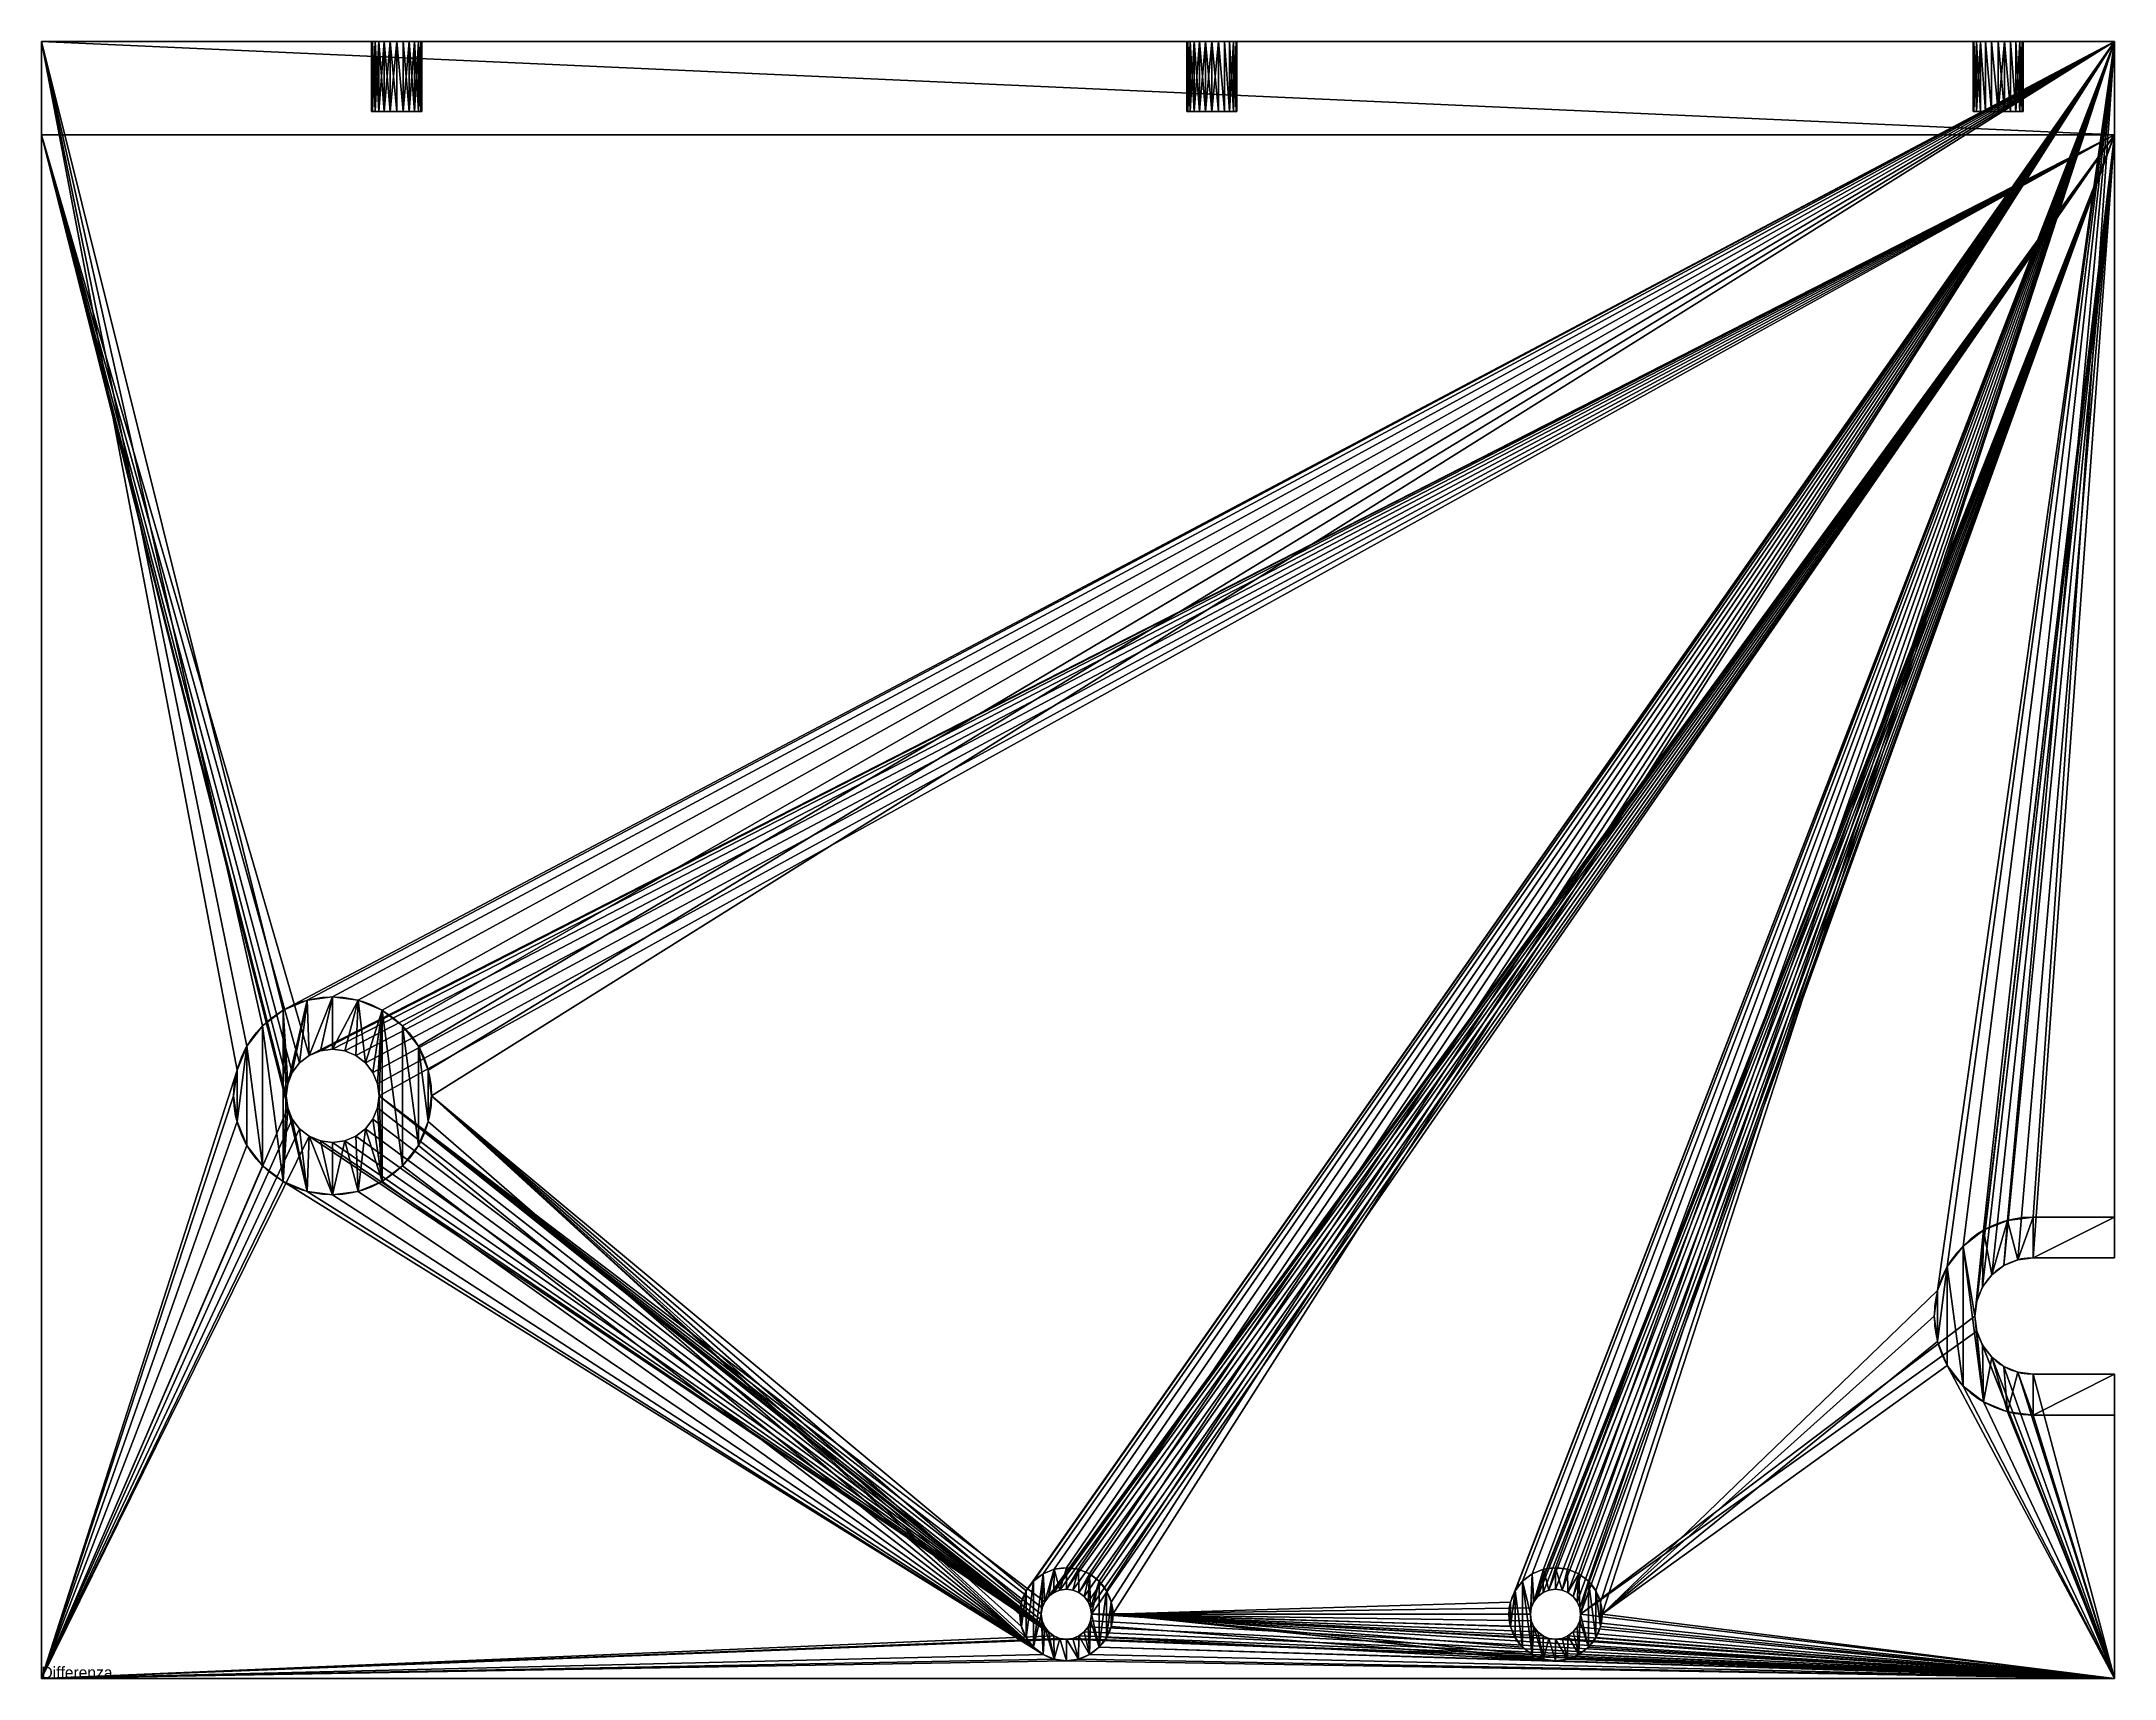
# Model space of a CAD drawing. Extents: x 0 to 178, y 0 to 140.
import ezdxf

# ---------------------------------------------------------------- set-up
doc = ezdxf.new("R2010")
doc.units = 0
doc.header["$LTSCALE"] = 25.4
doc.layers.get('0').update_dxf_attribs({"linetype": 'CONTINUOUS'})

# ---------------------------------------------------------------- blocks, each defined once
blk = doc.blocks.new('DIFFERENZA_13')
at = {"color": 0}
for p, q in [((0, 140.5, 16), (178, 140.5, 16)), ((178, 140.5), (0, 140.5)), ((0, 140.5, 16), (0, 140.5)), ((0, 132.5, 16), (0, 140.5, 16)), ((0, 140.5, 16), (0, 140.5)), ((0, 140.5), (0, 0)), ((0, 140.5, 16), (178, 140.5, 16)), ((0, 132.5, 16), (0, 140.5, 16)), ((0, 140.5), (0, 0)), ((178, 140.5), (0, 140.5)), ((28.35, 140.5, 8), (28.35, 134.5, 8)), ((28.35, 140.5, 8), (28.35, 134.5, 8)), ((28.42, 140.5, 7.44), (28.42, 134.5, 7.44)), ((28.42, 140.5, 8.56), (28.42, 134.5, 8.56)), ((28.42, 140.5, 7.44), (28.42, 134.5, 7.44)), ((28.42, 140.5, 8.56), (28.42, 134.5, 8.56)), ((28.64, 140.5, 6.92), (28.64, 134.5, 6.93)), ((28.64, 140.5, 9.07), (28.64, 134.5, 9.08)), ((28.64, 140.5, 6.92), (28.64, 134.5, 6.93)), ((28.64, 140.5, 9.07), (28.64, 134.5, 9.08)), ((28.98, 140.5, 6.48), (28.98, 134.5, 6.48)), ((28.98, 140.5, 9.52), (28.98, 134.5, 9.52)), ((28.98, 140.5, 6.48), (28.98, 134.5, 6.48)), ((28.98, 140.5, 9.52), (28.98, 134.5, 9.52)), ((29.42, 140.5, 6.14), (29.42, 134.5, 6.14)), ((29.42, 140.5, 6.14), (29.42, 134.5, 6.14)), ((29.42, 140.5, 9.86), (29.42, 134.5, 9.86)), ((29.42, 140.5, 9.86), (29.42, 134.5, 9.86)), ((29.94, 140.5, 5.92), (29.94, 134.5, 5.92)), ((29.94, 140.5, 5.92), (29.94, 134.5, 5.92)), ((29.94, 140.5, 10.08), (29.94, 134.5, 10.08)), ((29.94, 140.5, 10.08), (29.94, 134.5, 10.08)), ((30.5, 140.5, 5.85), (30.5, 134.5, 5.85)), ((30.5, 140.5, 5.85), (30.5, 134.5, 5.85)), ((30.5, 140.5, 10.15), (30.5, 134.5, 10.15)), ((30.5, 140.5, 10.15), (30.5, 134.5, 10.15)), ((31.06, 140.5, 5.92), (31.06, 134.5, 5.92)), ((31.06, 140.5, 5.92), (31.06, 134.5, 5.92)), ((31.06, 140.5, 10.08), (31.06, 134.5, 10.08)), ((31.06, 140.5, 10.08), (31.06, 134.5, 10.08)), ((31.57, 140.5, 6.14), (31.57, 134.5, 6.14)), ((31.57, 140.5, 6.14), (31.57, 134.5, 6.14)), ((31.57, 140.5, 9.86), (31.57, 134.5, 9.86)), ((31.57, 140.5, 9.86), (31.57, 134.5, 9.86)), ((32.02, 140.5, 6.48), (32.02, 134.5, 6.48)), ((32.02, 140.5, 6.48), (32.02, 134.5, 6.48)), ((32.02, 140.5, 9.52), (32.02, 134.5, 9.52)), ((32.02, 140.5, 9.52), (32.02, 134.5, 9.52)), ((32.36, 140.5, 6.92), (32.36, 134.5, 6.93)), ((32.36, 140.5, 6.92), (32.36, 134.5, 6.93)), ((32.36, 140.5, 9.07), (32.36, 134.5, 9.08)), ((32.36, 140.5, 9.07), (32.36, 134.5, 9.08)), ((32.58, 140.5, 7.44), (32.58, 134.5, 7.44)), ((32.58, 140.5, 8.56), (32.58, 134.5, 8.56)), ((32.58, 140.5, 7.44), (32.58, 134.5, 7.44)), ((32.58, 140.5, 8.56), (32.58, 134.5, 8.56)), ((32.65, 140.5, 8), (32.65, 134.5, 8)), ((32.65, 140.5, 8), (32.65, 134.5, 8)), ((98.35, 140.5, 8), (98.35, 134.5, 8)), ((98.35, 140.5, 8), (98.35, 134.5, 8)), ((98.42, 140.5, 8.56), (98.42, 134.5, 8.56)), ((98.42, 140.5, 7.44), (98.42, 134.5, 7.44)), ((98.42, 140.5, 7.44), (98.42, 134.5, 7.44)), ((98.42, 140.5, 8.56), (98.42, 134.5, 8.56)), ((98.64, 140.5, 6.92), (98.64, 134.5, 6.93)), ((98.64, 140.5, 6.92), (98.64, 134.5, 6.93)), ((98.64, 140.5, 9.07), (98.64, 134.5, 9.08)), ((98.64, 140.5, 9.07), (98.64, 134.5, 9.08)), ((98.98, 140.5, 6.48), (98.98, 134.5, 6.48)), ((98.98, 140.5, 6.48), (98.98, 134.5, 6.48)), ((98.98, 140.5, 9.52), (98.98, 134.5, 9.52)), ((98.98, 140.5, 9.52), (98.98, 134.5, 9.52)), ((99.42, 140.5, 6.14), (99.42, 134.5, 6.14)), ((99.42, 140.5, 9.86), (99.42, 134.5, 9.86)), ((99.42, 140.5, 9.86), (99.42, 134.5, 9.86)), ((99.42, 140.5, 6.14), (99.42, 134.5, 6.14)), ((99.94, 140.5, 5.92), (99.94, 134.5, 5.92)), ((99.94, 140.5, 10.08), (99.94, 134.5, 10.08)), ((99.94, 140.5, 10.08), (99.94, 134.5, 10.08)), ((99.94, 140.5, 5.92), (99.94, 134.5, 5.92)), ((100.5, 140.5, 5.85), (100.5, 134.5, 5.85)), ((100.5, 140.5, 5.85), (100.5, 134.5, 5.85)), ((100.5, 140.5, 10.15), (100.5, 134.5, 10.15)), ((100.5, 140.5, 10.15), (100.5, 134.5, 10.15)), ((101.06, 140.5, 5.92), (101.06, 134.5, 5.92)), ((101.06, 140.5, 5.92), (101.06, 134.5, 5.92)), ((101.06, 140.5, 10.08), (101.06, 134.5, 10.08)), ((101.06, 140.5, 10.08), (101.06, 134.5, 10.08)), ((101.57, 140.5, 6.14), (101.57, 134.5, 6.14)), ((101.57, 140.5, 9.86), (101.57, 134.5, 9.86)), ((101.57, 140.5, 9.86), (101.57, 134.5, 9.86)), ((101.57, 140.5, 6.14), (101.57, 134.5, 6.14)), ((102.02, 140.5, 9.52), (102.02, 134.5, 9.52)), ((102.02, 140.5, 9.52), (102.02, 134.5, 9.52)), ((102.02, 140.5, 6.48), (102.02, 134.5, 6.48)), ((102.02, 140.5, 6.48), (102.02, 134.5, 6.48)), ((102.36, 140.5, 9.07), (102.36, 134.5, 9.08)), ((102.36, 140.5, 9.07), (102.36, 134.5, 9.08)), ((102.36, 140.5, 6.92), (102.36, 134.5, 6.93)), ((102.36, 140.5, 6.92), (102.36, 134.5, 6.93)), ((102.58, 140.5, 7.44), (102.58, 134.5, 7.44)), ((102.58, 140.5, 8.56), (102.58, 134.5, 8.56)), ((102.58, 140.5, 7.44), (102.58, 134.5, 7.44)), ((102.58, 140.5, 8.56), (102.58, 134.5, 8.56)), ((102.65, 140.5, 8), (102.65, 134.5, 8)), ((102.65, 140.5, 8), (102.65, 134.5, 8)), ((165.85, 140.5, 8), (165.85, 134.5, 8)), ((165.85, 140.5, 8), (165.85, 134.5, 8)), ((165.92, 140.5, 7.44), (165.92, 134.5, 7.44)), ((165.92, 140.5, 7.44), (165.92, 134.5, 7.44)), ((165.92, 140.5, 8.56), (165.92, 134.5, 8.56)), ((165.92, 140.5, 8.56), (165.92, 134.5, 8.56)), ((166.14, 140.5, 9.07), (166.14, 134.5, 9.08)), ((166.14, 140.5, 6.92), (166.14, 134.5, 6.93)), ((166.14, 140.5, 6.92), (166.14, 134.5, 6.93)), ((166.14, 140.5, 9.07), (166.14, 134.5, 9.08)), ((166.48, 140.5, 9.52), (166.48, 134.5, 9.52)), ((166.48, 140.5, 6.48), (166.48, 134.5, 6.48)), ((166.48, 140.5, 9.52), (166.48, 134.5, 9.52)), ((166.48, 140.5, 6.48), (166.48, 134.5, 6.48)), ((166.92, 140.5, 9.86), (166.92, 134.5, 9.86)), ((166.92, 140.5, 9.86), (166.92, 134.5, 9.86)), ((166.92, 140.5, 6.14), (166.92, 134.5, 6.14)), ((166.92, 140.5, 6.14), (166.92, 134.5, 6.14)), ((167.44, 140.5, 5.92), (167.44, 134.5, 5.92)), ((167.44, 140.5, 10.08), (167.44, 134.5, 10.08)), ((167.44, 140.5, 5.92), (167.44, 134.5, 5.92)), ((167.44, 140.5, 10.08), (167.44, 134.5, 10.08)), ((168, 140.5, 5.85), (168, 134.5, 5.85)), ((168, 140.5, 5.85), (168, 134.5, 5.85)), ((168, 140.5, 10.15), (168, 134.5, 10.15)), ((168, 140.5, 10.15), (168, 134.5, 10.15)), ((168.56, 140.5, 5.92), (168.56, 134.5, 5.92)), ((168.56, 140.5, 5.92), (168.56, 134.5, 5.92)), ((168.56, 140.5, 10.08), (168.56, 134.5, 10.08)), ((168.56, 140.5, 10.08), (168.56, 134.5, 10.08)), ((169.07, 140.5, 9.86), (169.07, 134.5, 9.86)), ((169.07, 140.5, 6.14), (169.07, 134.5, 6.14)), ((169.07, 140.5, 6.14), (169.07, 134.5, 6.14)), ((169.07, 140.5, 9.86), (169.07, 134.5, 9.86)), ((169.52, 140.5, 6.48), (169.52, 134.5, 6.48)), ((169.52, 140.5, 9.52), (169.52, 134.5, 9.52)), ((169.52, 140.5, 6.48), (169.52, 134.5, 6.48)), ((169.52, 140.5, 9.52), (169.52, 134.5, 9.52)), ((169.86, 140.5, 6.92), (169.86, 134.5, 6.93)), ((169.86, 140.5, 9.07), (169.86, 134.5, 9.08)), ((169.86, 140.5, 6.92), (169.86, 134.5, 6.93)), ((169.86, 140.5, 9.07), (169.86, 134.5, 9.08)), ((170.08, 140.5, 7.44), (170.08, 134.5, 7.44)), ((170.08, 140.5, 8.56), (170.08, 134.5, 8.56)), ((170.08, 140.5, 8.56), (170.08, 134.5, 8.56)), ((170.08, 140.5, 7.44), (170.08, 134.5, 7.44)), ((170.15, 140.5, 8), (170.15, 134.5, 8)), ((170.15, 140.5, 8), (170.15, 134.5, 8)), ((178, 140.5, 16), (178, 140.5)), ((178, 140.5, 16), (178, 132.5, 16)), ((178, 39.6), (178, 140.5)), ((178, 140.5, 16), (178, 140.5)), ((178, 140.5, 16), (178, 132.5, 16)), ((178, 39.6), (178, 140.5)), ((178, 132.5, 6), (0, 132.5, 6)), ((178, 132.5, 16), (0, 132.5, 16)), ((0, 132.5, 6), (0, 132.5, 16)), ((0, 132.5, 6), (0, 0, 6)), ((0, 132.5, 6), (0, 132.5, 16)), ((178, 132.5, 16), (0, 132.5, 16)), ((178, 132.5, 6), (0, 132.5, 6)), ((0, 132.5, 6), (0, 0, 6)), ((178, 132.5, 6), (178, 132.5, 16)), ((178, 132.5, 6), (178, 132.5, 16)), ((178, 36.1, 6), (178, 132.5, 6)), ((178, 36.1, 6), (178, 132.5, 6)), ((20.75, 57.36), (20.75, 57.36, 4)), ((20.75, 57.36), (20.75, 57.36, 4)), ((22.8, 58.21), (22.8, 58.21, 4)), ((22.8, 58.21), (22.8, 58.21, 4)), ((25, 58.5), (25, 58.5, 4)), ((25, 58.5), (25, 58.5, 4)), ((27.2, 58.21), (27.2, 58.21, 4)), ((27.2, 58.21), (27.2, 58.21, 4)), ((29.25, 57.36), (29.25, 57.36, 4)), ((29.25, 57.36), (29.25, 57.36, 4)), ((18.99, 56.01), (18.99, 56.01, 4)), ((18.99, 56.01), (18.99, 56.01, 4)), ((31.01, 56.01), (31.01, 56.01, 4)), ((31.01, 56.01), (31.01, 56.01, 4)), ((17.64, 54.25), (17.64, 54.25, 4)), ((17.64, 54.25), (17.64, 54.25, 4)), ((22.17, 52.83, 4), (23, 53.46, 4)), ((22.17, 52.83, 6), (23, 53.46, 6)), ((22.17, 52.83, 4), (23, 53.46, 4)), ((22.17, 52.83, 6), (23, 53.46, 6)), ((23, 53.46, 4), (23.96, 53.86, 4)), ((23, 53.46, 6), (23.96, 53.86, 6)), ((23, 53.46, 4), (23.96, 53.86, 4)), ((23, 53.46, 6), (23.96, 53.86, 6)), ((23, 53.46, 4), (23, 53.46, 6)), ((23, 53.46, 4), (23, 53.46, 6)), ((23.96, 53.86, 4), (25, 54, 4)), ((23.96, 53.86, 6), (25, 54, 6)), ((23.96, 53.86, 4), (25, 54, 4)), ((23.96, 53.86, 6), (25, 54, 6)), ((23.96, 53.86, 4), (23.96, 53.86, 6)), ((23.96, 53.86, 4), (23.96, 53.86, 6)), ((25, 54, 4), (25, 54, 6)), ((25, 54, 4), (26.04, 53.86, 4)), ((25, 54, 6), (26.04, 53.86, 6)), ((25, 54, 4), (25, 54, 6)), ((25, 54, 4), (26.04, 53.86, 4)), ((25, 54, 6), (26.04, 53.86, 6)), ((26.04, 53.86, 4), (26.04, 53.86, 6)), ((26.04, 53.86, 4), (26.04, 53.86, 6)), ((26.04, 53.86, 4), (27, 53.46, 4)), ((26.04, 53.86, 6), (27, 53.46, 6)), ((26.04, 53.86, 4), (27, 53.46, 4)), ((26.04, 53.86, 6), (27, 53.46, 6)), ((27, 53.46, 4), (27, 53.46, 6)), ((27, 53.46, 4), (27, 53.46, 6)), ((27, 53.46, 4), (27.83, 52.83, 4)), ((27, 53.46, 6), (27.83, 52.83, 6)), ((27, 53.46, 4), (27.83, 52.83, 4)), ((27, 53.46, 6), (27.83, 52.83, 6)), ((32.36, 54.25), (32.36, 54.25, 4)), ((32.36, 54.25), (32.36, 54.25, 4)), ((16.79, 52.2), (16.79, 52.2, 4)), ((16.79, 52.2), (16.79, 52.2, 4)), ((21.14, 51.04, 4), (21.54, 52, 4)), ((21.14, 51.04, 6), (21.54, 52, 6)), ((21.14, 51.04, 4), (21.54, 52, 4)), ((21.14, 51.04, 6), (21.54, 52, 6)), ((21.54, 52, 4), (22.17, 52.83, 4)), ((21.54, 52, 6), (22.17, 52.83, 6)), ((21.54, 52, 4), (22.17, 52.83, 4)), ((21.54, 52, 6), (22.17, 52.83, 6)), ((21.54, 52, 4), (21.54, 52, 6)), ((21.54, 52, 4), (21.54, 52, 6)), ((22.17, 52.83, 4), (22.17, 52.83, 6)), ((22.17, 52.83, 4), (22.17, 52.83, 6)), ((27.83, 52.83, 4), (27.83, 52.83, 6)), ((27.83, 52.83, 4), (28.46, 52, 4)), ((27.83, 52.83, 6), (28.46, 52, 6)), ((27.83, 52.83, 4), (27.83, 52.83, 6)), ((27.83, 52.83, 4), (28.46, 52, 4)), ((27.83, 52.83, 6), (28.46, 52, 6)), ((28.46, 52, 4), (28.46, 52, 6)), ((28.46, 52, 4), (28.46, 52, 6)), ((28.46, 52, 4), (28.86, 51.04, 4)), ((28.46, 52, 6), (28.86, 51.04, 6)), ((28.46, 52, 4), (28.86, 51.04, 4)), ((28.46, 52, 6), (28.86, 51.04, 6)), ((33.21, 52.2), (33.21, 52.2, 4)), ((33.21, 52.2), (33.21, 52.2, 4)), ((16.5, 50), (16.5, 50, 4)), ((16.5, 50), (16.5, 50, 4)), ((21, 50, 4), (21.14, 51.04, 4)), ((21, 50, 6), (21.14, 51.04, 6)), ((21, 50, 4), (21.14, 51.04, 4)), ((21, 50, 6), (21.14, 51.04, 6)), ((21, 50, 4), (21, 50, 6)), ((21.14, 48.96, 4), (21, 50, 4)), ((21, 50, 4), (21, 50, 6)), ((21.14, 48.96, 6), (21, 50, 6)), ((21.14, 48.96, 4), (21, 50, 4)), ((21.14, 48.96, 6), (21, 50, 6)), ((21.14, 51.04, 4), (21.14, 51.04, 6)), ((21.14, 51.04, 4), (21.14, 51.04, 6)), ((28.86, 51.04, 4), (28.86, 51.04, 6)), ((28.86, 51.04, 4), (29, 50, 4)), ((28.86, 51.04, 6), (29, 50, 6)), ((28.86, 51.04, 4), (28.86, 51.04, 6)), ((28.86, 51.04, 4), (29, 50, 4)), ((28.86, 51.04, 6), (29, 50, 6)), ((29, 50, 4), (28.86, 48.96, 4)), ((29, 50, 6), (28.86, 48.96, 6)), ((29, 50, 4), (28.86, 48.96, 4)), ((29, 50, 6), (28.86, 48.96, 6)), ((29, 50, 4), (29, 50, 6)), ((29, 50, 4), (29, 50, 6)), ((33.5, 50), (33.5, 50, 4)), ((33.5, 50), (33.5, 50, 4)), ((21.14, 48.96, 4), (21.14, 48.96, 6)), ((21.54, 48, 4), (21.14, 48.96, 4)), ((21.14, 48.96, 4), (21.14, 48.96, 6)), ((21.54, 48, 6), (21.14, 48.96, 6)), ((21.54, 48, 4), (21.14, 48.96, 4)), ((21.54, 48, 6), (21.14, 48.96, 6)), ((28.86, 48.96, 4), (28.46, 48, 4)), ((28.86, 48.96, 6), (28.46, 48, 6)), ((28.86, 48.96, 4), (28.46, 48, 4)), ((28.86, 48.96, 6), (28.46, 48, 6)), ((28.86, 48.96, 4), (28.86, 48.96, 6)), ((28.86, 48.96, 4), (28.86, 48.96, 6)), ((16.79, 47.8), (16.79, 47.8, 4)), ((16.79, 47.8), (16.79, 47.8, 4)), ((21.54, 48, 4), (21.54, 48, 6)), ((22.17, 47.17, 4), (21.54, 48, 4)), ((21.54, 48, 4), (21.54, 48, 6)), ((22.17, 47.17, 6), (21.54, 48, 6)), ((22.17, 47.17, 4), (21.54, 48, 4)), ((22.17, 47.17, 6), (21.54, 48, 6)), ((23, 46.54, 4), (22.17, 47.17, 4)), ((22.17, 47.17, 4), (22.17, 47.17, 6)), ((23, 46.54, 6), (22.17, 47.17, 6)), ((22.17, 47.17, 4), (22.17, 47.17, 6)), ((23, 46.54, 4), (22.17, 47.17, 4)), ((23, 46.54, 6), (22.17, 47.17, 6)), ((23.96, 46.14, 4), (23, 46.54, 4)), ((23, 46.54, 4), (23, 46.54, 6)), ((23.96, 46.14, 6), (23, 46.54, 6)), ((23, 46.54, 4), (23, 46.54, 6)), ((23.96, 46.14, 4), (23, 46.54, 4)), ((23.96, 46.14, 6), (23, 46.54, 6)), ((27, 46.54, 4), (26.04, 46.14, 4)), ((27, 46.54, 6), (26.04, 46.14, 6)), ((27, 46.54, 4), (26.04, 46.14, 4)), ((27, 46.54, 6), (26.04, 46.14, 6)), ((27.83, 47.17, 4), (27, 46.54, 4)), ((27.83, 47.17, 6), (27, 46.54, 6)), ((27.83, 47.17, 4), (27, 46.54, 4)), ((27.83, 47.17, 6), (27, 46.54, 6)), ((27, 46.54, 4), (27, 46.54, 6)), ((27, 46.54, 4), (27, 46.54, 6)), ((28.46, 48, 4), (27.83, 47.17, 4)), ((28.46, 48, 6), (27.83, 47.17, 6)), ((28.46, 48, 4), (27.83, 47.17, 4)), ((28.46, 48, 6), (27.83, 47.17, 6)), ((27.83, 47.17, 4), (27.83, 47.17, 6)), ((27.83, 47.17, 4), (27.83, 47.17, 6)), ((28.46, 48, 4), (28.46, 48, 6)), ((28.46, 48, 4), (28.46, 48, 6)), ((33.21, 47.8), (33.21, 47.8, 4)), ((33.21, 47.8), (33.21, 47.8, 4)), ((17.64, 45.75), (17.64, 45.75, 4)), ((17.64, 45.75), (17.64, 45.75, 4)), ((23.96, 46.14, 4), (23.96, 46.14, 6)), ((25, 46, 4), (23.96, 46.14, 4)), ((23.96, 46.14, 4), (23.96, 46.14, 6)), ((25, 46, 6), (23.96, 46.14, 6)), ((25, 46, 4), (23.96, 46.14, 4)), ((25, 46, 6), (23.96, 46.14, 6)), ((26.04, 46.14, 4), (25, 46, 4)), ((26.04, 46.14, 6), (25, 46, 6)), ((26.04, 46.14, 4), (25, 46, 4)), ((26.04, 46.14, 6), (25, 46, 6)), ((25, 46, 4), (25, 46, 6)), ((25, 46, 4), (25, 46, 6)), ((26.04, 46.14, 4), (26.04, 46.14, 6)), ((26.04, 46.14, 4), (26.04, 46.14, 6)), ((32.36, 45.75), (32.36, 45.75, 4)), ((32.36, 45.75), (32.36, 45.75, 4)), ((18.99, 43.99), (18.99, 43.99, 4)), ((18.99, 43.99), (18.99, 43.99, 4)), ((31.01, 43.99), (31.01, 43.99, 4)), ((31.01, 43.99), (31.01, 43.99, 4)), ((20.75, 42.64), (20.75, 42.64, 4)), ((20.75, 42.64), (20.75, 42.64, 4)), ((22.8, 41.79), (22.8, 41.79, 4)), ((22.8, 41.79), (22.8, 41.79, 4)), ((25, 41.5), (25, 41.5, 4)), ((25, 41.5), (25, 41.5, 4)), ((27.2, 41.79), (27.2, 41.79, 4)), ((27.2, 41.79), (27.2, 41.79, 4)), ((29.25, 42.64), (29.25, 42.64, 4)), ((29.25, 42.64), (29.25, 42.64, 4)), ((168.8, 39.31), (168.8, 39.31, 4)), ((168.8, 39.31), (168.8, 39.31, 4)), ((178, 39.6), (171, 39.6)), ((178, 39.6, 4), (171, 39.6, 4)), ((171, 39.6), (171, 39.6, 4)), ((178, 39.6), (171, 39.6)), ((171, 39.6), (171, 39.6, 4)), ((178, 39.6, 4), (171, 39.6, 4)), ((178, 36.1, 4), (178, 39.6, 4)), ((178, 39.6, 4), (178, 39.6)), ((178, 39.6, 4), (178, 39.6)), ((178, 36.1, 4), (178, 39.6, 4)), ((166.75, 38.46), (166.75, 38.46, 4)), ((166.75, 38.46), (166.75, 38.46, 4)), ((164.99, 37.11), (164.99, 37.11, 4)), ((164.99, 37.11), (164.99, 37.11, 4)), ((168.5, 35.43, 6), (169.71, 35.93, 6)), ((168.5, 35.43, 6), (169.71, 35.93, 6)), ((169.71, 35.93, 6), (171, 36.1, 6)), ((169.71, 35.93, 6), (171, 36.1, 6)), ((169.71, 35.93, 4), (169.71, 35.93, 6)), ((169.71, 35.93, 4), (169.71, 35.93, 6)), ((171, 36.1, 6), (171, 36.1, 4)), ((171, 36.1, 4), (178, 36.1, 4)), ((171, 36.1, 6), (178, 36.1, 6)), ((171, 36.1, 6), (178, 36.1, 6)), ((171, 36.1, 4), (178, 36.1, 4)), ((171, 36.1, 6), (171, 36.1, 4)), ((178, 36.1, 6), (178, 36.1, 4)), ((178, 36.1, 6), (178, 36.1, 4)), ((163.64, 35.35), (163.64, 35.35, 4)), ((163.64, 35.35), (163.64, 35.35, 4)), ((166.67, 33.6, 6), (167.46, 34.64, 6)), ((166.67, 33.6, 6), (167.46, 34.64, 6)), ((167.46, 34.64, 6), (168.5, 35.43, 6)), ((167.46, 34.64, 6), (168.5, 35.43, 6)), ((167.46, 34.64, 4), (167.46, 34.64, 6)), ((167.46, 34.64, 4), (167.46, 34.64, 6)), ((168.5, 35.43, 4), (168.5, 35.43, 6)), ((168.5, 35.43, 4), (168.5, 35.43, 6)), ((162.79, 33.3), (162.79, 33.3, 4)), ((162.79, 33.3), (162.79, 33.3, 4)), ((166, 31.1, 6), (166.17, 32.39, 6)), ((166, 31.1, 6), (166.17, 32.39, 6)), ((166.17, 32.39, 6), (166.67, 33.6, 6)), ((166.17, 32.39, 6), (166.67, 33.6, 6)), ((166.17, 32.39, 4), (166.17, 32.39, 6)), ((166.17, 32.39, 4), (166.17, 32.39, 6)), ((166.67, 33.6, 4), (166.67, 33.6, 6)), ((166.67, 33.6, 4), (166.67, 33.6, 6)), ((162.5, 31.1), (162.5, 31.1, 4)), ((162.5, 31.1), (162.5, 31.1, 4)), ((166.17, 29.81, 6), (166, 31.1, 6)), ((166, 31.1, 4), (166, 31.1, 6)), ((166, 31.1, 4), (166, 31.1, 6)), ((166.17, 29.81, 6), (166, 31.1, 6)), ((162.79, 28.9), (162.79, 28.9, 4)), ((162.79, 28.9), (162.79, 28.9, 4)), ((166.67, 28.6, 6), (166.17, 29.81, 6)), ((166.17, 29.81, 4), (166.17, 29.81, 6)), ((166.67, 28.6, 6), (166.17, 29.81, 6)), ((166.17, 29.81, 4), (166.17, 29.81, 6)), ((167.46, 27.56, 6), (166.67, 28.6, 6)), ((166.67, 28.6, 4), (166.67, 28.6, 6)), ((167.46, 27.56, 6), (166.67, 28.6, 6)), ((166.67, 28.6, 4), (166.67, 28.6, 6)), ((163.64, 26.85), (163.64, 26.85, 4)), ((163.64, 26.85), (163.64, 26.85, 4)), ((168.5, 26.77, 6), (167.46, 27.56, 6)), ((167.46, 27.56, 4), (167.46, 27.56, 6)), ((167.46, 27.56, 4), (167.46, 27.56, 6)), ((168.5, 26.77, 6), (167.46, 27.56, 6)), ((169.71, 26.27, 6), (168.5, 26.77, 6)), ((168.5, 26.77, 4), (168.5, 26.77, 6)), ((168.5, 26.77, 4), (168.5, 26.77, 6)), ((169.71, 26.27, 6), (168.5, 26.77, 6)), ((164.99, 25.09), (164.99, 25.09, 4)), ((164.99, 25.09), (164.99, 25.09, 4)), ((171, 26.1, 6), (169.71, 26.27, 6)), ((169.71, 26.27, 4), (169.71, 26.27, 6)), ((171, 26.1, 6), (169.71, 26.27, 6)), ((169.71, 26.27, 4), (169.71, 26.27, 6)), ((178, 26.1, 4), (171, 26.1, 4)), ((171, 26.1, 4), (171, 26.1, 6)), ((178, 26.1, 6), (171, 26.1, 6)), ((178, 26.1, 6), (171, 26.1, 6)), ((178, 26.1, 4), (171, 26.1, 4)), ((171, 26.1, 4), (171, 26.1, 6)), ((178, 22.6, 4), (178, 26.1, 4)), ((178, 26.1, 4), (178, 26.1, 6)), ((178, 0, 6), (178, 26.1, 6)), ((178, 26.1, 4), (178, 26.1, 6)), ((178, 0, 6), (178, 26.1, 6)), ((178, 22.6, 4), (178, 26.1, 4)), ((166.75, 23.74), (166.75, 23.74, 4)), ((166.75, 23.74), (166.75, 23.74, 4)), ((168.8, 22.89), (168.8, 22.89, 4)), ((168.8, 22.89), (168.8, 22.89, 4)), ((178, 22.6, 4), (171, 22.6, 4)), ((178, 22.6), (171, 22.6)), ((171, 22.6), (171, 22.6, 4)), ((178, 22.6), (171, 22.6)), ((171, 22.6), (171, 22.6, 4)), ((178, 22.6, 4), (171, 22.6, 4)), ((178, 0), (178, 22.6)), ((178, 22.6), (178, 22.6, 4)), ((178, 22.6), (178, 22.6, 4)), ((178, 0), (178, 22.6)), ((86, 8.96), (86, 8.96, 3)), ((86, 8.96), (86, 8.96, 3)), ((86.96, 9.36), (86.96, 9.36, 3)), ((86.96, 9.36), (86.96, 9.36, 3)), ((88, 9.5), (88, 9.5, 3)), ((88, 9.5), (88, 9.5, 3)), ((89.04, 9.36), (89.04, 9.36, 3)), ((89.04, 9.36), (89.04, 9.36, 3)), ((90, 8.96), (90, 8.96, 3)), ((90, 8.96), (90, 8.96, 3)), ((128, 8.96), (128, 8.96, 3)), ((128, 8.96), (128, 8.96, 3)), ((128.96, 9.36), (128.96, 9.36, 3)), ((128.96, 9.36), (128.96, 9.36, 3)), ((130, 9.5), (130, 9.5, 3)), ((130, 9.5), (130, 9.5, 3)), ((131.04, 9.36), (131.04, 9.36, 3)), ((131.04, 9.36), (131.04, 9.36, 3)), ((132, 8.96), (132, 8.96, 3)), ((132, 8.96), (132, 8.96, 3)), ((84.54, 7.5), (84.54, 7.5, 3)), ((84.54, 7.5), (84.54, 7.5, 3)), ((85.17, 8.33), (85.17, 8.33, 3)), ((85.17, 8.33), (85.17, 8.33, 3)), ((86.48, 7.02, 3), (86.93, 7.36, 3)), ((86.48, 7.02, 3), (86.93, 7.36, 3)), ((86.93, 7.36, 3), (87.44, 7.58, 3)), ((86.93, 7.36, 3), (87.44, 7.58, 3)), ((86.93, 7.36, 6), (86.93, 7.36, 3)), ((86.93, 7.36, 6), (86.93, 7.36, 3)), ((87.44, 7.58, 3), (88, 7.65, 3)), ((87.44, 7.58, 3), (88, 7.65, 3)), ((87.44, 7.58, 6), (87.44, 7.58, 3)), ((87.44, 7.58, 6), (87.44, 7.58, 3)), ((88, 7.65, 6), (88, 7.65, 3)), ((88, 7.65, 3), (88.56, 7.58, 3)), ((88, 7.65, 6), (88, 7.65, 3)), ((88, 7.65, 3), (88.56, 7.58, 3)), ((88.56, 7.58, 6), (88.56, 7.58, 3)), ((88.56, 7.58, 3), (89.08, 7.36, 3)), ((88.56, 7.58, 6), (88.56, 7.58, 3)), ((88.56, 7.58, 3), (89.08, 7.36, 3)), ((89.08, 7.36, 6), (89.08, 7.36, 3)), ((89.08, 7.36, 3), (89.52, 7.02, 3)), ((89.08, 7.36, 6), (89.08, 7.36, 3)), ((89.08, 7.36, 3), (89.52, 7.02, 3)), ((90.83, 8.33), (90.83, 8.33, 3)), ((90.83, 8.33), (90.83, 8.33, 3)), ((91.46, 7.5), (91.46, 7.5, 3)), ((91.46, 7.5), (91.46, 7.5, 3)), ((126.54, 7.5), (126.54, 7.5, 3)), ((126.54, 7.5), (126.54, 7.5, 3)), ((127.17, 8.33), (127.17, 8.33, 3)), ((127.17, 8.33), (127.17, 8.33, 3)), ((128.48, 7.02, 3), (128.93, 7.36, 3)), ((128.48, 7.02, 3), (128.93, 7.36, 3)), ((128.93, 7.36, 3), (129.44, 7.58, 3)), ((128.93, 7.36, 3), (129.44, 7.58, 3)), ((128.93, 7.36, 6), (128.93, 7.36, 3)), ((128.93, 7.36, 6), (128.93, 7.36, 3)), ((129.44, 7.58, 3), (130, 7.65, 3)), ((129.44, 7.58, 3), (130, 7.65, 3)), ((129.44, 7.58, 6), (129.44, 7.58, 3)), ((129.44, 7.58, 6), (129.44, 7.58, 3)), ((130, 7.65, 6), (130, 7.65, 3)), ((130, 7.65, 6), (130, 7.65, 3)), ((130, 7.65, 3), (130.56, 7.58, 3)), ((130, 7.65, 3), (130.56, 7.58, 3)), ((130.56, 7.58, 6), (130.56, 7.58, 3)), ((130.56, 7.58, 3), (131.07, 7.36, 3)), ((130.56, 7.58, 6), (130.56, 7.58, 3)), ((130.56, 7.58, 3), (131.07, 7.36, 3)), ((131.07, 7.36, 6), (131.07, 7.36, 3)), ((131.07, 7.36, 3), (131.52, 7.02, 3)), ((131.07, 7.36, 6), (131.07, 7.36, 3)), ((131.07, 7.36, 3), (131.52, 7.02, 3)), ((132.83, 8.33), (132.83, 8.33, 3)), ((132.83, 8.33), (132.83, 8.33, 3)), ((133.46, 7.5), (133.46, 7.5, 3)), ((133.46, 7.5), (133.46, 7.5, 3)), ((84, 5.5), (84, 5.5, 3)), ((84, 5.5), (84, 5.5, 3)), ((84.14, 6.54), (84.14, 6.54, 3)), ((84.14, 6.54), (84.14, 6.54, 3)), ((85.85, 5.5, 3), (85.92, 6.06, 3)), ((85.85, 5.5, 3), (85.92, 6.06, 3)), ((85.85, 5.5, 6), (85.85, 5.5, 3)), ((85.92, 4.94, 3), (85.85, 5.5, 3)), ((85.85, 5.5, 6), (85.85, 5.5, 3)), ((85.92, 4.94, 3), (85.85, 5.5, 3)), ((85.92, 6.06, 3), (86.14, 6.58, 3)), ((85.92, 6.06, 3), (86.14, 6.58, 3)), ((85.92, 6.06, 6), (85.92, 6.06, 3)), ((85.92, 6.06, 6), (85.92, 6.06, 3)), ((86.14, 6.58, 3), (86.48, 7.02, 3)), ((86.14, 6.58, 3), (86.48, 7.02, 3)), ((86.14, 6.58, 6), (86.14, 6.58, 3)), ((86.14, 6.58, 6), (86.14, 6.58, 3)), ((86.48, 7.02, 6), (86.48, 7.02, 3)), ((86.48, 7.02, 6), (86.48, 7.02, 3)), ((89.52, 7.02, 6), (89.52, 7.02, 3)), ((89.52, 7.02, 6), (89.52, 7.02, 3)), ((89.52, 7.02, 3), (89.86, 6.58, 3)), ((89.52, 7.02, 3), (89.86, 6.58, 3)), ((89.86, 6.58, 6), (89.86, 6.58, 3)), ((89.86, 6.58, 6), (89.86, 6.58, 3)), ((89.86, 6.58, 3), (90.08, 6.06, 3)), ((89.86, 6.58, 3), (90.08, 6.06, 3)), ((90.08, 6.06, 6), (90.08, 6.06, 3)), ((90.08, 6.06, 3), (90.15, 5.5, 3)), ((90.08, 6.06, 6), (90.08, 6.06, 3)), ((90.08, 6.06, 3), (90.15, 5.5, 3)), ((90.15, 5.5, 3), (90.08, 4.94, 3)), ((90.15, 5.5, 3), (90.08, 4.94, 3)), ((90.15, 5.5, 6), (90.15, 5.5, 3)), ((90.15, 5.5, 6), (90.15, 5.5, 3)), ((91.86, 6.54), (91.86, 6.54, 3)), ((91.86, 6.54), (91.86, 6.54, 3)), ((92, 5.5), (92, 5.5, 3)), ((92, 5.5), (92, 5.5, 3)), ((126, 5.5), (126, 5.5, 3)), ((126, 5.5), (126, 5.5, 3)), ((126.14, 6.54), (126.14, 6.54, 3)), ((126.14, 6.54), (126.14, 6.54, 3)), ((127.85, 5.5, 3), (127.92, 6.06, 3)), ((127.85, 5.5, 3), (127.92, 6.06, 3)), ((127.85, 5.5, 6), (127.85, 5.5, 3)), ((127.92, 4.94, 3), (127.85, 5.5, 3)), ((127.85, 5.5, 6), (127.85, 5.5, 3)), ((127.92, 4.94, 3), (127.85, 5.5, 3)), ((127.92, 6.06, 3), (128.14, 6.58, 3)), ((127.92, 6.06, 3), (128.14, 6.58, 3)), ((127.92, 6.06, 6), (127.92, 6.06, 3)), ((127.92, 6.06, 6), (127.92, 6.06, 3)), ((128.14, 6.58, 3), (128.48, 7.02, 3)), ((128.14, 6.58, 3), (128.48, 7.02, 3)), ((128.14, 6.58, 6), (128.14, 6.58, 3)), ((128.14, 6.58, 6), (128.14, 6.58, 3)), ((128.48, 7.02, 6), (128.48, 7.02, 3)), ((128.48, 7.02, 6), (128.48, 7.02, 3)), ((131.52, 7.02, 6), (131.52, 7.02, 3)), ((131.52, 7.02, 6), (131.52, 7.02, 3)), ((131.52, 7.02, 3), (131.86, 6.58, 3)), ((131.52, 7.02, 3), (131.86, 6.58, 3)), ((131.86, 6.58, 6), (131.86, 6.58, 3)), ((131.86, 6.58, 6), (131.86, 6.58, 3)), ((131.86, 6.58, 3), (132.08, 6.06, 3)), ((131.86, 6.58, 3), (132.08, 6.06, 3)), ((132.08, 6.06, 6), (132.08, 6.06, 3)), ((132.08, 6.06, 3), (132.15, 5.5, 3)), ((132.08, 6.06, 6), (132.08, 6.06, 3)), ((132.08, 6.06, 3), (132.15, 5.5, 3)), ((132.15, 5.5, 3), (132.08, 4.94, 3)), ((132.15, 5.5, 3), (132.08, 4.94, 3)), ((132.15, 5.5, 6), (132.15, 5.5, 3)), ((132.15, 5.5, 6), (132.15, 5.5, 3)), ((133.86, 6.54), (133.86, 6.54, 3)), ((133.86, 6.54), (133.86, 6.54, 3)), ((134, 5.5), (134, 5.5, 3)), ((134, 5.5), (134, 5.5, 3)), ((84.14, 4.46), (84.14, 4.46, 3)), ((84.14, 4.46), (84.14, 4.46, 3)), ((86.14, 4.42, 3), (85.92, 4.94, 3)), ((85.92, 4.94, 6), (85.92, 4.94, 3)), ((85.92, 4.94, 6), (85.92, 4.94, 3)), ((86.14, 4.42, 3), (85.92, 4.94, 3)), ((86.48, 3.98, 3), (86.14, 4.42, 3)), ((86.14, 4.42, 6), (86.14, 4.42, 3)), ((86.14, 4.42, 6), (86.14, 4.42, 3)), ((86.48, 3.98, 3), (86.14, 4.42, 3)), ((86.48, 3.98, 6), (86.48, 3.98, 3)), ((86.93, 3.64, 3), (86.48, 3.98, 3)), ((86.48, 3.98, 6), (86.48, 3.98, 3)), ((86.93, 3.64, 3), (86.48, 3.98, 3)), ((87.44, 3.42, 3), (86.93, 3.64, 3)), ((86.93, 3.64, 6), (86.93, 3.64, 3)), ((86.93, 3.64, 6), (86.93, 3.64, 3)), ((87.44, 3.42, 3), (86.93, 3.64, 3)), ((89.08, 3.64, 3), (88.56, 3.42, 3)), ((89.08, 3.64, 3), (88.56, 3.42, 3)), ((89.52, 3.98, 3), (89.08, 3.64, 3)), ((89.52, 3.98, 3), (89.08, 3.64, 3)), ((89.08, 3.64, 6), (89.08, 3.64, 3)), ((89.08, 3.64, 6), (89.08, 3.64, 3)), ((89.86, 4.42, 3), (89.52, 3.98, 3)), ((89.86, 4.42, 3), (89.52, 3.98, 3)), ((89.52, 3.98, 6), (89.52, 3.98, 3)), ((89.52, 3.98, 6), (89.52, 3.98, 3)), ((90.08, 4.94, 3), (89.86, 4.42, 3)), ((90.08, 4.94, 3), (89.86, 4.42, 3)), ((89.86, 4.42, 6), (89.86, 4.42, 3)), ((89.86, 4.42, 6), (89.86, 4.42, 3)), ((90.08, 4.94, 6), (90.08, 4.94, 3)), ((90.08, 4.94, 6), (90.08, 4.94, 3)), ((91.86, 4.46), (91.86, 4.46, 3)), ((91.86, 4.46), (91.86, 4.46, 3)), ((126.14, 4.46), (126.14, 4.46, 3)), ((126.14, 4.46), (126.14, 4.46, 3)), ((127.92, 4.94, 6), (127.92, 4.94, 3)), ((128.14, 4.42, 3), (127.92, 4.94, 3)), ((127.92, 4.94, 6), (127.92, 4.94, 3)), ((128.14, 4.42, 3), (127.92, 4.94, 3)), ((128.14, 4.42, 6), (128.14, 4.42, 3)), ((128.48, 3.98, 3), (128.14, 4.42, 3)), ((128.14, 4.42, 6), (128.14, 4.42, 3)), ((128.48, 3.98, 3), (128.14, 4.42, 3)), ((128.93, 3.64, 3), (128.48, 3.98, 3)), ((128.48, 3.98, 6), (128.48, 3.98, 3)), ((128.48, 3.98, 6), (128.48, 3.98, 3)), ((128.93, 3.64, 3), (128.48, 3.98, 3)), ((129.44, 3.42, 3), (128.93, 3.64, 3)), ((128.93, 3.64, 6), (128.93, 3.64, 3)), ((128.93, 3.64, 6), (128.93, 3.64, 3)), ((129.44, 3.42, 3), (128.93, 3.64, 3)), ((131.07, 3.64, 3), (130.56, 3.42, 3)), ((131.07, 3.64, 3), (130.56, 3.42, 3)), ((131.52, 3.98, 3), (131.07, 3.64, 3)), ((131.52, 3.98, 3), (131.07, 3.64, 3)), ((131.07, 3.64, 6), (131.07, 3.64, 3)), ((131.07, 3.64, 6), (131.07, 3.64, 3)), ((131.86, 4.42, 3), (131.52, 3.98, 3)), ((131.86, 4.42, 3), (131.52, 3.98, 3)), ((131.52, 3.98, 6), (131.52, 3.98, 3)), ((131.52, 3.98, 6), (131.52, 3.98, 3)), ((132.08, 4.94, 3), (131.86, 4.42, 3)), ((132.08, 4.94, 3), (131.86, 4.42, 3)), ((131.86, 4.42, 6), (131.86, 4.42, 3)), ((131.86, 4.42, 6), (131.86, 4.42, 3)), ((132.08, 4.94, 6), (132.08, 4.94, 3)), ((132.08, 4.94, 6), (132.08, 4.94, 3)), ((133.86, 4.46), (133.86, 4.46, 3)), ((133.86, 4.46), (133.86, 4.46, 3)), ((84.54, 3.5), (84.54, 3.5, 3)), ((84.54, 3.5), (84.54, 3.5, 3)), ((85.17, 2.67), (85.17, 2.67, 3)), ((85.17, 2.67), (85.17, 2.67, 3)), ((86, 2.04), (86, 2.04, 3)), ((86, 2.04), (86, 2.04, 3)), ((88, 3.35, 3), (87.44, 3.42, 3)), ((87.44, 3.42, 6), (87.44, 3.42, 3)), ((87.44, 3.42, 6), (87.44, 3.42, 3)), ((88, 3.35, 3), (87.44, 3.42, 3)), ((88.56, 3.42, 3), (88, 3.35, 3)), ((88.56, 3.42, 3), (88, 3.35, 3)), ((88, 3.35, 6), (88, 3.35, 3)), ((88, 3.35, 6), (88, 3.35, 3)), ((88.56, 3.42, 6), (88.56, 3.42, 3)), ((88.56, 3.42, 6), (88.56, 3.42, 3)), ((90, 2.04), (90, 2.04, 3)), ((90, 2.04), (90, 2.04, 3)), ((90.83, 2.67), (90.83, 2.67, 3)), ((90.83, 2.67), (90.83, 2.67, 3)), ((91.46, 3.5), (91.46, 3.5, 3)), ((91.46, 3.5), (91.46, 3.5, 3)), ((126.54, 3.5), (126.54, 3.5, 3)), ((126.54, 3.5), (126.54, 3.5, 3)), ((127.17, 2.67), (127.17, 2.67, 3)), ((127.17, 2.67), (127.17, 2.67, 3)), ((128, 2.04), (128, 2.04, 3)), ((128, 2.04), (128, 2.04, 3)), ((130, 3.35, 3), (129.44, 3.42, 3)), ((129.44, 3.42, 6), (129.44, 3.42, 3)), ((129.44, 3.42, 6), (129.44, 3.42, 3)), ((130, 3.35, 3), (129.44, 3.42, 3)), ((130.56, 3.42, 3), (130, 3.35, 3)), ((130.56, 3.42, 3), (130, 3.35, 3)), ((130, 3.35, 6), (130, 3.35, 3)), ((130, 3.35, 6), (130, 3.35, 3)), ((130.56, 3.42, 6), (130.56, 3.42, 3)), ((130.56, 3.42, 6), (130.56, 3.42, 3)), ((132, 2.04), (132, 2.04, 3)), ((132, 2.04), (132, 2.04, 3)), ((132.83, 2.67), (132.83, 2.67, 3)), ((132.83, 2.67), (132.83, 2.67, 3)), ((133.46, 3.5), (133.46, 3.5, 3)), ((133.46, 3.5), (133.46, 3.5, 3)), ((0, 0, 6), (178, 0, 6)), ((0, 0, 6), (0, 0)), ((0, 0), (178, 0)), ((0, 0, 6), (0, 0)), ((0, 0, 6), (178, 0, 6)), ((0, 0), (178, 0)), ((86.96, 1.64), (86.96, 1.64, 3)), ((86.96, 1.64), (86.96, 1.64, 3)), ((88, 1.5), (88, 1.5, 3)), ((88, 1.5), (88, 1.5, 3)), ((89.04, 1.64), (89.04, 1.64, 3)), ((89.04, 1.64), (89.04, 1.64, 3)), ((128.96, 1.64), (128.96, 1.64, 3)), ((128.96, 1.64), (128.96, 1.64, 3)), ((130, 1.5), (130, 1.5, 3)), ((130, 1.5), (130, 1.5, 3)), ((131.04, 1.64), (131.04, 1.64, 3)), ((131.04, 1.64), (131.04, 1.64, 3)), ((178, 0, 6), (178, 0)), ((178, 0, 6), (178, 0))]:
    blk.add_line(p, q, dxfattribs=at)
at = {"color": 0, "extrusion": (0, -1, 0)}
for centre in [(30.5, 8, -140.5), (30.5, 8, -140.5), (30.5, 8, -140.5), (30.5, 8, -140.5), (30.5, 8, -140.5), (30.5, 8, -140.5), (30.5, 8, -140.5), (30.5, 8, -140.5), (30.5, 8, -140.5), (30.5, 8, -140.5), (30.5, 8, -140.5), (30.5, 8, -140.5), (30.5, 8, -140.5), (30.5, 8, -140.5), (30.5, 8, -140.5), (30.5, 8, -140.5), (30.5, 8, -140.5), (30.5, 8, -140.5), (30.5, 8, -140.5), (30.5, 8, -140.5), (30.5, 8, -140.5), (30.5, 8, -140.5), (30.5, 8, -140.5), (30.5, 8, -140.5), (30.5, 8, -140.5), (100.5, 8, -140.5), (100.5, 8, -140.5), (100.5, 8, -140.5), (100.5, 8, -140.5), (100.5, 8, -140.5), (100.5, 8, -140.5), (100.5, 8, -140.5), (100.5, 8, -140.5), (100.5, 8, -140.5), (100.5, 8, -140.5), (100.5, 8, -140.5), (100.5, 8, -140.5), (100.5, 8, -140.5), (100.5, 8, -140.5), (100.5, 8, -140.5), (100.5, 8, -140.5), (100.5, 8, -140.5), (100.5, 8, -140.5), (100.5, 8, -140.5), (100.5, 8, -140.5), (100.5, 8, -140.5), (100.5, 8, -140.5), (100.5, 8, -140.5), (100.5, 8, -140.5), (100.5, 8, -140.5), (168, 8, -140.5), (168, 8, -140.5), (168, 8, -140.5), (168, 8, -140.5), (168, 8, -140.5), (168, 8, -140.5), (168, 8, -140.5), (168, 8, -140.5), (168, 8, -140.5), (168, 8, -140.5), (168, 8, -140.5), (168, 8, -140.5), (168, 8, -140.5), (168, 8, -140.5), (168, 8, -140.5), (168, 8, -140.5), (168, 8, -140.5), (168, 8, -140.5), (168, 8, -140.5), (168, 8, -140.5), (168, 8, -140.5), (168, 8, -140.5), (168, 8, -140.5), (168, 8, -140.5), (168, 8, -140.5), (30.5, 8, -134.5), (30.5, 8, -134.5), (30.5, 8, -134.5), (30.5, 8, -134.5), (30.5, 8, -134.5), (30.5, 8, -134.5), (30.5, 8, -134.5), (30.5, 8, -134.5), (30.5, 8, -134.5), (30.5, 8, -134.5), (30.5, 8, -134.5), (30.5, 8, -134.5), (30.5, 8, -134.5), (30.5, 8, -134.5), (30.5, 8, -134.5), (30.5, 8, -134.5), (30.5, 8, -134.5), (30.5, 8, -134.5), (30.5, 8, -134.5), (30.5, 8, -134.5), (30.5, 8, -134.5), (30.5, 8, -134.5), (30.5, 8, -134.5), (30.5, 8, -134.5), (30.5, 8, -134.5), (100.5, 8, -134.5), (100.5, 8, -134.5), (100.5, 8, -134.5), (100.5, 8, -134.5), (100.5, 8, -134.5), (100.5, 8, -134.5), (100.5, 8, -134.5), (100.5, 8, -134.5), (100.5, 8, -134.5), (100.5, 8, -134.5), (100.5, 8, -134.5), (100.5, 8, -134.5), (100.5, 8, -134.5), (100.5, 8, -134.5), (100.5, 8, -134.5), (100.5, 8, -134.5), (100.5, 8, -134.5), (100.5, 8, -134.5), (100.5, 8, -134.5), (100.5, 8, -134.5), (100.5, 8, -134.5), (100.5, 8, -134.5), (100.5, 8, -134.5), (100.5, 8, -134.5), (100.5, 8, -134.5), (168, 8, -134.5), (168, 8, -134.5), (168, 8, -134.5), (168, 8, -134.5), (168, 8, -134.5), (168, 8, -134.5), (168, 8, -134.5), (168, 8, -134.5), (168, 8, -134.5), (168, 8, -134.5), (168, 8, -134.5), (168, 8, -134.5), (168, 8, -134.5), (168, 8, -134.5), (168, 8, -134.5), (168, 8, -134.5), (168, 8, -134.5), (168, 8, -134.5), (168, 8, -134.5), (168, 8, -134.5), (168, 8, -134.5), (168, 8, -134.5), (168, 8, -134.5), (168, 8, -134.5), (168, 8, -134.5)]:
    blk.add_circle(centre, 2.15, dxfattribs=at)
at = {"color": 0}
for centre, radius in [((25, 50), 8.5), ((25, 50, 4), 8.5), ((25, 50), 8.5), ((25, 50, 4), 8.5), ((25, 50), 8.5), ((25, 50, 4), 8.5), ((25, 50), 8.5), ((25, 50, 4), 8.5), ((25, 50), 8.5), ((25, 50, 4), 8.5), ((25, 50), 8.5), ((25, 50, 4), 8.5), ((25, 50), 8.5), ((25, 50, 4), 8.5), ((25, 50, 4), 8.5), ((25, 50), 8.5), ((25, 50, 4), 8.5), ((25, 50), 8.5), ((25, 50, 4), 8.5), ((25, 50), 8.5), ((25, 50, 4), 8.5), ((25, 50), 8.5), ((25, 50, 4), 8.5), ((25, 50), 8.5), ((25, 50, 4), 8.5), ((25, 50), 8.5), ((25, 50, 4), 8.5), ((25, 50), 8.5), ((25, 50, 4), 8.5), ((25, 50), 8.5), ((25, 50, 4), 8.5), ((25, 50), 8.5), ((25, 50, 4), 8.5), ((25, 50), 8.5), ((25, 50, 4), 8.5), ((25, 50), 8.5), ((25, 50, 4), 8.5), ((25, 50), 8.5), ((25, 50, 4), 8.5), ((25, 50), 8.5), ((25, 50, 4), 8.5), ((25, 50), 8.5), ((25, 50, 4), 8.5), ((25, 50), 8.5), ((25, 50, 4), 8.5), ((25, 50), 8.5), ((25, 50, 4), 8.5), ((25, 50), 8.5), ((25, 50, 4), 8.5), ((25, 50), 8.5), ((88, 5.5), 4), ((88, 5.5, 3), 4), ((88, 5.5), 4), ((88, 5.5, 3), 4), ((88, 5.5), 4), ((88, 5.5, 3), 4), ((88, 5.5), 4), ((88, 5.5, 3), 4), ((88, 5.5, 3), 4), ((88, 5.5), 4), ((88, 5.5, 3), 4), ((88, 5.5), 4), ((88, 5.5, 3), 4), ((88, 5.5), 4), ((88, 5.5, 3), 4), ((88, 5.5), 4), ((88, 5.5, 3), 4), ((88, 5.5), 4), ((88, 5.5, 3), 4), ((88, 5.5), 4), ((88, 5.5, 3), 4), ((88, 5.5), 4), ((88, 5.5, 3), 4), ((88, 5.5), 4), ((88, 5.5, 3), 4), ((88, 5.5), 4), ((88, 5.5, 3), 4), ((88, 5.5), 4), ((88, 5.5, 3), 4), ((88, 5.5), 4), ((88, 5.5, 3), 4), ((88, 5.5), 4), ((88, 5.5, 3), 4), ((88, 5.5), 4), ((88, 5.5, 3), 4), ((88, 5.5), 4), ((88, 5.5, 3), 4), ((88, 5.5), 4), ((88, 5.5, 3), 4), ((88, 5.5), 4), ((88, 5.5, 3), 4), ((88, 5.5), 4), ((88, 5.5, 3), 4), ((88, 5.5), 4), ((88, 5.5, 3), 4), ((88, 5.5), 4), ((88, 5.5, 3), 4), ((88, 5.5), 4), ((88, 5.5, 3), 4), ((88, 5.5), 4), ((130, 5.5), 4), ((130, 5.5, 3), 4), ((130, 5.5), 4), ((130, 5.5, 3), 4), ((130, 5.5), 4), ((130, 5.5, 3), 4), ((130, 5.5), 4), ((130, 5.5, 3), 4), ((130, 5.5, 3), 4), ((130, 5.5), 4), ((130, 5.5, 3), 4), ((130, 5.5), 4), ((130, 5.5, 3), 4), ((130, 5.5), 4), ((130, 5.5, 3), 4), ((130, 5.5), 4), ((130, 5.5, 3), 4), ((130, 5.5), 4), ((130, 5.5, 3), 4), ((130, 5.5), 4), ((130, 5.5, 3), 4), ((130, 5.5), 4), ((130, 5.5, 3), 4), ((130, 5.5), 4), ((130, 5.5, 3), 4), ((130, 5.5), 4), ((130, 5.5, 3), 4), ((130, 5.5), 4), ((130, 5.5, 3), 4), ((130, 5.5), 4), ((130, 5.5, 3), 4), ((130, 5.5), 4), ((130, 5.5, 3), 4), ((130, 5.5), 4), ((130, 5.5, 3), 4), ((130, 5.5), 4), ((130, 5.5, 3), 4), ((130, 5.5), 4), ((130, 5.5, 3), 4), ((130, 5.5), 4), ((130, 5.5, 3), 4), ((130, 5.5), 4), ((130, 5.5, 3), 4), ((130, 5.5), 4), ((130, 5.5, 3), 4), ((130, 5.5), 4), ((130, 5.5, 3), 4), ((130, 5.5), 4), ((130, 5.5, 3), 4), ((130, 5.5), 4), ((88, 5.5, 6), 2.15), ((88, 5.5, 6), 2.15), ((88, 5.5, 6), 2.15), ((88, 5.5, 6), 2.15), ((88, 5.5, 6), 2.15), ((88, 5.5, 6), 2.15), ((88, 5.5, 6), 2.15), ((88, 5.5, 6), 2.15), ((88, 5.5, 6), 2.15), ((88, 5.5, 6), 2.15), ((88, 5.5, 6), 2.15), ((88, 5.5, 6), 2.15), ((88, 5.5, 6), 2.15), ((88, 5.5, 6), 2.15), ((88, 5.5, 6), 2.15), ((88, 5.5, 6), 2.15), ((88, 5.5, 6), 2.15), ((88, 5.5, 6), 2.15), ((88, 5.5, 6), 2.15), ((88, 5.5, 6), 2.15), ((88, 5.5, 6), 2.15), ((88, 5.5, 6), 2.15), ((88, 5.5, 6), 2.15), ((88, 5.5, 6), 2.15), ((88, 5.5, 6), 2.15), ((130, 5.5, 6), 2.15), ((130, 5.5, 6), 2.15), ((130, 5.5, 6), 2.15), ((130, 5.5, 6), 2.15), ((130, 5.5, 6), 2.15), ((130, 5.5, 6), 2.15), ((130, 5.5, 6), 2.15), ((130, 5.5, 6), 2.15), ((130, 5.5, 6), 2.15), ((130, 5.5, 6), 2.15), ((130, 5.5, 6), 2.15), ((130, 5.5, 6), 2.15), ((130, 5.5, 6), 2.15), ((130, 5.5, 6), 2.15), ((130, 5.5, 6), 2.15), ((130, 5.5, 6), 2.15), ((130, 5.5, 6), 2.15), ((130, 5.5, 6), 2.15), ((130, 5.5, 6), 2.15), ((130, 5.5, 6), 2.15), ((130, 5.5, 6), 2.15), ((130, 5.5, 6), 2.15), ((130, 5.5, 6), 2.15), ((130, 5.5, 6), 2.15), ((130, 5.5, 6), 2.15)]:
    blk.add_circle(centre, radius, dxfattribs=at)
for centre, radius in [((171, 31.1), 8.5), ((171, 31.1), 8.5), ((171, 31.1, 4), 8.5), ((171, 31.1), 8.5), ((171, 31.1, 4), 8.5), ((171, 31.1), 8.5), ((171, 31.1, 4), 8.5), ((171, 31.1), 8.5), ((171, 31.1, 4), 8.5), ((171, 31.1), 8.5), ((171, 31.1, 4), 8.5), ((171, 31.1), 8.5), ((171, 31.1, 4), 8.5), ((171, 31.1), 8.5), ((171, 31.1, 4), 8.5), ((171, 31.1), 8.5), ((171, 31.1, 4), 8.5), ((171, 31.1), 8.5), ((171, 31.1, 4), 8.5), ((171, 31.1), 8.5), ((171, 31.1, 4), 8.5), ((171, 31.1), 8.5), ((171, 31.1, 4), 8.5), ((171, 31.1, 4), 8.5), ((171, 31.1), 8.5), ((171, 31.1, 4), 8.5), ((171, 31.1, 4), 5), ((171, 31.1, 4), 5), ((171, 31.1, 4), 5), ((171, 31.1, 4), 5), ((171, 31.1, 4), 5), ((171, 31.1, 4), 5), ((171, 31.1, 4), 5), ((171, 31.1, 4), 5), ((171, 31.1, 4), 5), ((171, 31.1, 4), 5), ((171, 31.1, 4), 5), ((171, 31.1, 4), 5), ((171, 31.1, 4), 5)]:
    blk.add_arc(centre, radius, 90, 270, dxfattribs=at)
mesh = blk.add_polyface(dxfattribs=at)
corners = [(168, 140.5, 5.85), (100.5, 140.5, 5.85), (167.44, 140.5, 5.92), (30.5, 140.5, 5.85), (101.06, 140.5, 5.92), (166.92, 140.5, 6.14), (101.57, 140.5, 6.14), (166.48, 140.5, 6.48), (102.02, 140.5, 6.48), (102.36, 140.5, 6.92), (166.14, 140.5, 6.92), (165.92, 140.5, 7.44), (102.58, 140.5, 7.44), (165.85, 140.5, 8), (102.65, 140.5, 8), (102.58, 140.5, 8.56), (165.92, 140.5, 8.56), (102.36, 140.5, 9.07), (166.14, 140.5, 9.07), (166.48, 140.5, 9.52), (102.02, 140.5, 9.52), (101.57, 140.5, 9.86), (166.92, 140.5, 9.86), (101.06, 140.5, 10.08), (167.44, 140.5, 10.08), (100.5, 140.5, 10.15), (168, 140.5, 10.15), (0, 140.5), (178, 140.5), (29.94, 140.5, 5.92), (0, 140.5, 16), (29.42, 140.5, 6.14), (28.98, 140.5, 6.48), (28.64, 140.5, 6.92), (28.42, 140.5, 7.44), (28.35, 140.5, 8), (28.42, 140.5, 8.56), (28.64, 140.5, 9.07), (28.98, 140.5, 9.52), (29.42, 140.5, 9.86), (29.94, 140.5, 10.08), (30.5, 140.5, 10.15), (169.52, 140.5, 6.48), (178, 140.5, 16), (169.07, 140.5, 6.14), (168.56, 140.5, 5.92), (169.86, 140.5, 6.92), (170.08, 140.5, 7.44), (170.15, 140.5, 8), (170.08, 140.5, 8.56), (169.86, 140.5, 9.07), (169.52, 140.5, 9.52), (169.07, 140.5, 9.86), (168.56, 140.5, 10.08), (31.06, 140.5, 5.92), (99.94, 140.5, 5.92), (31.57, 140.5, 6.14), (99.42, 140.5, 6.14), (32.02, 140.5, 6.48), (98.98, 140.5, 6.48), (32.36, 140.5, 6.92), (98.64, 140.5, 6.92), (98.42, 140.5, 7.44), (32.58, 140.5, 7.44), (98.35, 140.5, 8), (32.65, 140.5, 8), (32.58, 140.5, 8.56), (98.42, 140.5, 8.56), (98.64, 140.5, 9.07), (32.36, 140.5, 9.07), (32.02, 140.5, 9.52), (98.98, 140.5, 9.52), (31.57, 140.5, 9.86), (99.42, 140.5, 9.86), (31.06, 140.5, 10.08), (99.94, 140.5, 10.08)]
mesh.append_faces([[corners[k] for k in face] for face in [(0, 1, 2), (2, 4, 5), (5, 6, 7), (7, 9, 10), (10, 9, 11), (11, 12, 13), (13, 15, 16), (16, 17, 18), (18, 17, 19), (19, 21, 22), (22, 23, 24), (24, 25, 26), (27, 3, 28), (3, 27, 29), (29, 30, 31), (31, 30, 32), (32, 30, 33), (33, 30, 34), (34, 30, 35), (35, 30, 36), (36, 30, 37), (37, 30, 38), (38, 30, 39), (39, 30, 40), (40, 30, 41), (28, 42, 43), (42, 28, 44), (44, 28, 45), (45, 28, 0), (43, 25, 30), (54, 1, 3), (1, 54, 55), (55, 56, 57), (57, 58, 59), (59, 60, 61), (61, 60, 62), (62, 63, 64), (64, 66, 67), (67, 66, 68), (68, 70, 71), (71, 72, 73), (73, 74, 75), (75, 41, 25)]], dxfattribs={"vtx0": -1, "vtx1": -1, "color": 0})
mesh.append_faces([[corners[k] for k in face] for face in [(1, 0, 3), (28, 3, 0), (41, 30, 25), (43, 26, 25)]], dxfattribs={"vtx0": -1, "vtx1": -1, "vtx2": -1, "color": 0})
mesh.append_faces([[corners[k] for k in face] for face in [(2, 1, 4), (5, 4, 6), (7, 6, 8), (7, 8, 9), (11, 9, 12), (13, 12, 14), (13, 14, 15), (16, 15, 17), (19, 17, 20), (19, 20, 21), (22, 21, 23), (24, 23, 25), (29, 27, 30), (43, 42, 46), (43, 46, 47), (43, 47, 48), (43, 48, 49), (43, 49, 50), (43, 50, 51), (43, 51, 52), (43, 52, 53), (43, 53, 26), (55, 54, 56), (57, 56, 58), (59, 58, 60), (62, 60, 63), (64, 63, 65), (64, 65, 66), (68, 66, 69), (68, 69, 70), (71, 70, 72), (73, 72, 74), (75, 74, 41)]], dxfattribs={"vtx0": -1, "vtx2": -1, "color": 0})
mesh = blk.add_polyface(dxfattribs=at)
corners = [(0, 140.5, 16), (0, 132.5, 6), (0, 132.5, 16), (0, 0), (0, 0, 6), (0, 140.5)]
mesh.append_faces([[corners[k] for k in face] for face in [(0, 1, 2), (1, 3, 4)]], dxfattribs={"vtx0": -1, "color": 0})
mesh.append_faces([[corners[k] for k in face] for face in [(3, 1, 5), (5, 1, 0)]], dxfattribs={"vtx0": -1, "vtx1": -1, "color": 0})
mesh = blk.add_polyface(dxfattribs=at)
corners = [(178, 132.5, 16), (0, 140.5, 16), (0, 132.5, 16), (178, 140.5, 16)]
mesh.append_faces([[corners[k] for k in face] for face in [(0, 1, 2), (1, 0, 3)]], dxfattribs={"vtx0": -1, "color": 0})
mesh = blk.add_polyface(dxfattribs=at)
corners = [(0, 140.5), (16.79, 52.2), (0, 0), (17.64, 54.25), (18.99, 56.01), (20.75, 57.36), (178, 140.5), (16.5, 50), (22.8, 58.21), (25, 58.5), (27.2, 58.21), (29.25, 57.36), (31.01, 56.01), (32.36, 54.25), (33.21, 52.2), (33.5, 50), (84.54, 7.5), (84.14, 6.54), (84, 5.5), (85.17, 8.33), (86, 8.96), (86.96, 9.36), (88, 9.5), (89.04, 9.36), (90, 8.96), (90.83, 8.33), (91.46, 7.5), (91.86, 6.54), (92, 5.5), (126.14, 6.54), (126, 5.5), (126.54, 7.5), (127.17, 8.33), (128, 8.96), (128.96, 9.36), (130, 9.5), (131.04, 9.36), (132, 8.96), (132.83, 8.33), (133.46, 7.5), (133.86, 6.54), (134, 5.5), (162.79, 33.3), (162.5, 31.1), (163.64, 35.35), (164.99, 37.11), (166.75, 38.46), (168.8, 39.31), (171, 39.6), (178, 39.6), (88, 1.5), (178, 0), (86.96, 1.64), (86, 2.04), (20.75, 42.64), (18.99, 43.99), (17.64, 45.75), (16.79, 47.8), (22.8, 41.79), (25, 41.5), (27.2, 41.79), (29.25, 42.64), (31.01, 43.99), (85.17, 2.67), (32.36, 45.75), (33.21, 47.8), (84.54, 3.5), (84.14, 4.46), (89.04, 1.64), (90, 2.04), (90.83, 2.67), (130, 1.5), (91.46, 3.5), (91.86, 4.46), (128.96, 1.64), (128, 2.04), (127.17, 2.67), (126.54, 3.5), (126.14, 4.46), (131.04, 1.64), (132, 2.04), (132.83, 2.67), (133.46, 3.5), (133.86, 4.46), (163.64, 26.85), (162.79, 28.9), (164.99, 25.09), (166.75, 23.74), (168.8, 22.89), (171, 22.6), (178, 22.6)]
mesh.append_faces([[corners[k] for k in face] for face in [(48, 6, 49), (51, 89, 90)]], dxfattribs={"vtx0": -1, "color": 0})
mesh.append_faces([[corners[k] for k in face] for face in [(0, 1, 2), (1, 0, 3), (3, 0, 4), (4, 0, 5), (5, 6, 8), (8, 6, 9), (9, 6, 10), (10, 6, 11), (11, 6, 12), (12, 6, 13), (13, 6, 14), (14, 6, 15), (16, 6, 19), (19, 6, 20), (20, 6, 21), (21, 6, 22), (22, 6, 23), (23, 6, 24), (24, 6, 25), (25, 6, 26), (26, 6, 27), (27, 6, 28), (29, 6, 31), (31, 6, 32), (32, 6, 33), (33, 6, 34), (34, 6, 35), (35, 6, 36), (36, 6, 37), (37, 6, 38), (38, 6, 39), (39, 6, 40), (40, 6, 41), (42, 6, 44), (44, 6, 45), (45, 6, 46), (46, 6, 47), (47, 6, 48), (2, 50, 51), (50, 2, 52), (52, 2, 53), (54, 2, 55), (55, 2, 56), (56, 2, 57), (57, 2, 7), (53, 62, 63), (63, 15, 66), (66, 15, 67), (67, 15, 18), (71, 28, 74), (74, 28, 75), (75, 28, 76), (76, 28, 77), (77, 28, 78), (78, 28, 30), (84, 41, 85), (85, 41, 43)]], dxfattribs={"vtx0": -1, "vtx1": -1, "color": 0})
mesh.append_faces([[corners[k] for k in face] for face in [(15, 6, 16), (28, 6, 29), (41, 6, 42), (53, 2, 54), (51, 70, 71), (51, 41, 84)]], dxfattribs={"vtx0": -1, "vtx1": -1, "vtx2": -1, "color": 0})
mesh.append_faces([[corners[k] for k in face] for face in [(5, 0, 6), (2, 1, 7), (15, 16, 17), (15, 17, 18), (28, 29, 30), (41, 42, 43), (53, 54, 58), (53, 58, 59), (53, 59, 60), (53, 60, 61), (53, 61, 62), (63, 62, 64), (63, 64, 65), (63, 65, 15), (51, 50, 68), (51, 68, 69), (51, 69, 70), (71, 70, 72), (71, 72, 73), (71, 73, 28), (51, 71, 79), (51, 79, 80), (51, 80, 81), (51, 81, 82), (51, 82, 83), (51, 83, 41), (51, 84, 86), (51, 86, 87), (51, 87, 88), (51, 88, 89)]], dxfattribs={"vtx0": -1, "vtx2": -1, "color": 0})
mesh = blk.add_polyface(dxfattribs=at)
corners = [(28.42, 140.5, 7.44), (28.35, 134.5, 8), (28.42, 134.5, 7.44), (28.35, 140.5, 8)]
mesh.append_faces([[corners[k] for k in face] for face in [(0, 1, 2), (1, 0, 3)]], dxfattribs={"vtx0": -1, "color": 0})
mesh = blk.add_polyface(dxfattribs=at)
corners = [(28.35, 140.5, 8), (28.42, 134.5, 8.56), (28.35, 134.5, 8), (28.42, 140.5, 8.56)]
mesh.append_faces([[corners[k] for k in face] for face in [(0, 1, 2), (1, 0, 3)]], dxfattribs={"vtx0": -1, "color": 0})
mesh = blk.add_polyface(dxfattribs=at)
corners = [(28.64, 140.5, 6.92), (28.42, 134.5, 7.44), (28.64, 134.5, 6.93), (28.42, 140.5, 7.44)]
mesh.append_faces([[corners[k] for k in face] for face in [(0, 1, 2), (1, 0, 3)]], dxfattribs={"vtx0": -1, "color": 0})
mesh = blk.add_polyface(dxfattribs=at)
corners = [(28.42, 140.5, 8.56), (28.64, 134.5, 9.08), (28.42, 134.5, 8.56), (28.64, 140.5, 9.07)]
mesh.append_faces([[corners[k] for k in face] for face in [(0, 1, 2), (1, 0, 3)]], dxfattribs={"vtx0": -1, "color": 0})
mesh = blk.add_polyface(dxfattribs=at)
corners = [(28.98, 140.5, 6.48), (28.64, 134.5, 6.93), (28.98, 134.5, 6.48), (28.64, 140.5, 6.92)]
mesh.append_faces([[corners[k] for k in face] for face in [(0, 1, 2), (1, 0, 3)]], dxfattribs={"vtx0": -1, "color": 0})
mesh = blk.add_polyface(dxfattribs=at)
corners = [(28.64, 140.5, 9.07), (28.98, 134.5, 9.52), (28.64, 134.5, 9.08), (28.98, 140.5, 9.52)]
mesh.append_faces([[corners[k] for k in face] for face in [(0, 1, 2), (1, 0, 3)]], dxfattribs={"vtx0": -1, "color": 0})
mesh = blk.add_polyface(dxfattribs=at)
corners = [(29.42, 134.5, 6.14), (28.98, 140.5, 6.48), (28.98, 134.5, 6.48), (29.42, 140.5, 6.14)]
mesh.append_faces([[corners[k] for k in face] for face in [(0, 1, 2), (1, 0, 3)]], dxfattribs={"vtx0": -1, "color": 0})
mesh = blk.add_polyface(dxfattribs=at)
corners = [(29.42, 140.5, 9.86), (28.98, 134.5, 9.52), (28.98, 140.5, 9.52), (29.42, 134.5, 9.86)]
mesh.append_faces([[corners[k] for k in face] for face in [(0, 1, 2), (1, 0, 3)]], dxfattribs={"vtx0": -1, "color": 0})
mesh = blk.add_polyface(dxfattribs=at)
corners = [(29.94, 134.5, 5.92), (29.42, 140.5, 6.14), (29.42, 134.5, 6.14), (29.94, 140.5, 5.92)]
mesh.append_faces([[corners[k] for k in face] for face in [(0, 1, 2), (1, 0, 3)]], dxfattribs={"vtx0": -1, "color": 0})
mesh = blk.add_polyface(dxfattribs=at)
corners = [(29.94, 140.5, 10.08), (29.42, 134.5, 9.86), (29.42, 140.5, 9.86), (29.94, 134.5, 10.08)]
mesh.append_faces([[corners[k] for k in face] for face in [(0, 1, 2), (1, 0, 3)]], dxfattribs={"vtx0": -1, "color": 0})
mesh = blk.add_polyface(dxfattribs=at)
corners = [(30.5, 134.5, 5.85), (29.94, 140.5, 5.92), (29.94, 134.5, 5.92), (30.5, 140.5, 5.85)]
mesh.append_faces([[corners[k] for k in face] for face in [(0, 1, 2), (1, 0, 3)]], dxfattribs={"vtx0": -1, "color": 0})
mesh = blk.add_polyface(dxfattribs=at)
corners = [(30.5, 140.5, 10.15), (29.94, 134.5, 10.08), (29.94, 140.5, 10.08), (30.5, 134.5, 10.15)]
mesh.append_faces([[corners[k] for k in face] for face in [(0, 1, 2), (1, 0, 3)]], dxfattribs={"vtx0": -1, "color": 0})
mesh = blk.add_polyface(dxfattribs=at)
corners = [(31.06, 134.5, 5.92), (30.5, 140.5, 5.85), (30.5, 134.5, 5.85), (31.06, 140.5, 5.92)]
mesh.append_faces([[corners[k] for k in face] for face in [(0, 1, 2), (1, 0, 3)]], dxfattribs={"vtx0": -1, "color": 0})
mesh = blk.add_polyface(dxfattribs=at)
corners = [(30.5, 140.5, 10.15), (31.06, 134.5, 10.08), (30.5, 134.5, 10.15), (31.06, 140.5, 10.08)]
mesh.append_faces([[corners[k] for k in face] for face in [(0, 1, 2), (1, 0, 3)]], dxfattribs={"vtx0": -1, "color": 0})
mesh = blk.add_polyface(dxfattribs=at)
corners = [(31.57, 134.5, 6.14), (31.06, 140.5, 5.92), (31.06, 134.5, 5.92), (31.57, 140.5, 6.14)]
mesh.append_faces([[corners[k] for k in face] for face in [(0, 1, 2), (1, 0, 3)]], dxfattribs={"vtx0": -1, "color": 0})
mesh = blk.add_polyface(dxfattribs=at)
corners = [(31.57, 140.5, 9.86), (31.06, 134.5, 10.08), (31.06, 140.5, 10.08), (31.57, 134.5, 9.86)]
mesh.append_faces([[corners[k] for k in face] for face in [(0, 1, 2), (1, 0, 3)]], dxfattribs={"vtx0": -1, "color": 0})
mesh = blk.add_polyface(dxfattribs=at)
corners = [(32.02, 134.5, 6.48), (31.57, 140.5, 6.14), (31.57, 134.5, 6.14), (32.02, 140.5, 6.48)]
mesh.append_faces([[corners[k] for k in face] for face in [(0, 1, 2), (1, 0, 3)]], dxfattribs={"vtx0": -1, "color": 0})
mesh = blk.add_polyface(dxfattribs=at)
corners = [(32.02, 140.5, 9.52), (31.57, 134.5, 9.86), (31.57, 140.5, 9.86), (32.02, 134.5, 9.52)]
mesh.append_faces([[corners[k] for k in face] for face in [(0, 1, 2), (1, 0, 3)]], dxfattribs={"vtx0": -1, "color": 0})
mesh = blk.add_polyface(dxfattribs=at)
corners = [(32.36, 140.5, 6.92), (32.02, 134.5, 6.48), (32.36, 134.5, 6.93), (32.02, 140.5, 6.48)]
mesh.append_faces([[corners[k] for k in face] for face in [(0, 1, 2), (1, 0, 3)]], dxfattribs={"vtx0": -1, "color": 0})
mesh = blk.add_polyface(dxfattribs=at)
corners = [(32.02, 140.5, 9.52), (32.36, 134.5, 9.08), (32.02, 134.5, 9.52), (32.36, 140.5, 9.07)]
mesh.append_faces([[corners[k] for k in face] for face in [(0, 1, 2), (1, 0, 3)]], dxfattribs={"vtx0": -1, "color": 0})
mesh = blk.add_polyface(dxfattribs=at)
corners = [(32.58, 140.5, 7.44), (32.36, 134.5, 6.93), (32.58, 134.5, 7.44), (32.36, 140.5, 6.92)]
mesh.append_faces([[corners[k] for k in face] for face in [(0, 1, 2), (1, 0, 3)]], dxfattribs={"vtx0": -1, "color": 0})
mesh = blk.add_polyface(dxfattribs=at)
corners = [(32.36, 140.5, 9.07), (32.58, 134.5, 8.56), (32.36, 134.5, 9.08), (32.58, 140.5, 8.56)]
mesh.append_faces([[corners[k] for k in face] for face in [(0, 1, 2), (1, 0, 3)]], dxfattribs={"vtx0": -1, "color": 0})
mesh = blk.add_polyface(dxfattribs=at)
corners = [(32.65, 140.5, 8), (32.58, 134.5, 7.44), (32.65, 134.5, 8), (32.58, 140.5, 7.44)]
mesh.append_faces([[corners[k] for k in face] for face in [(0, 1, 2), (1, 0, 3)]], dxfattribs={"vtx0": -1, "color": 0})
mesh = blk.add_polyface(dxfattribs=at)
corners = [(32.58, 140.5, 8.56), (32.65, 134.5, 8), (32.58, 134.5, 8.56), (32.65, 140.5, 8)]
mesh.append_faces([[corners[k] for k in face] for face in [(0, 1, 2), (1, 0, 3)]], dxfattribs={"vtx0": -1, "color": 0})
mesh = blk.add_polyface(dxfattribs=at)
corners = [(98.35, 140.5, 8), (98.42, 134.5, 8.56), (98.35, 134.5, 8), (98.42, 140.5, 8.56)]
mesh.append_faces([[corners[k] for k in face] for face in [(0, 1, 2), (1, 0, 3)]], dxfattribs={"vtx0": -1, "color": 0})
mesh = blk.add_polyface(dxfattribs=at)
corners = [(98.42, 140.5, 7.44), (98.35, 134.5, 8), (98.42, 134.5, 7.44), (98.35, 140.5, 8)]
mesh.append_faces([[corners[k] for k in face] for face in [(0, 1, 2), (1, 0, 3)]], dxfattribs={"vtx0": -1, "color": 0})
mesh = blk.add_polyface(dxfattribs=at)
corners = [(98.64, 140.5, 6.92), (98.42, 134.5, 7.44), (98.64, 134.5, 6.93), (98.42, 140.5, 7.44)]
mesh.append_faces([[corners[k] for k in face] for face in [(0, 1, 2), (1, 0, 3)]], dxfattribs={"vtx0": -1, "color": 0})
mesh = blk.add_polyface(dxfattribs=at)
corners = [(98.42, 140.5, 8.56), (98.64, 134.5, 9.08), (98.42, 134.5, 8.56), (98.64, 140.5, 9.07)]
mesh.append_faces([[corners[k] for k in face] for face in [(0, 1, 2), (1, 0, 3)]], dxfattribs={"vtx0": -1, "color": 0})
mesh = blk.add_polyface(dxfattribs=at)
corners = [(98.98, 140.5, 6.48), (98.64, 134.5, 6.93), (98.98, 134.5, 6.48), (98.64, 140.5, 6.92)]
mesh.append_faces([[corners[k] for k in face] for face in [(0, 1, 2), (1, 0, 3)]], dxfattribs={"vtx0": -1, "color": 0})
mesh = blk.add_polyface(dxfattribs=at)
corners = [(98.64, 140.5, 9.07), (98.98, 134.5, 9.52), (98.64, 134.5, 9.08), (98.98, 140.5, 9.52)]
mesh.append_faces([[corners[k] for k in face] for face in [(0, 1, 2), (1, 0, 3)]], dxfattribs={"vtx0": -1, "color": 0})
mesh = blk.add_polyface(dxfattribs=at)
corners = [(99.42, 134.5, 6.14), (98.98, 140.5, 6.48), (98.98, 134.5, 6.48), (99.42, 140.5, 6.14)]
mesh.append_faces([[corners[k] for k in face] for face in [(0, 1, 2), (1, 0, 3)]], dxfattribs={"vtx0": -1, "color": 0})
mesh = blk.add_polyface(dxfattribs=at)
corners = [(99.42, 140.5, 9.86), (98.98, 134.5, 9.52), (98.98, 140.5, 9.52), (99.42, 134.5, 9.86)]
mesh.append_faces([[corners[k] for k in face] for face in [(0, 1, 2), (1, 0, 3)]], dxfattribs={"vtx0": -1, "color": 0})
mesh = blk.add_polyface(dxfattribs=at)
corners = [(99.42, 140.5, 9.86), (99.94, 134.5, 10.08), (99.42, 134.5, 9.86), (99.94, 140.5, 10.08)]
mesh.append_faces([[corners[k] for k in face] for face in [(0, 1, 2), (1, 0, 3)]], dxfattribs={"vtx0": -1, "color": 0})
mesh = blk.add_polyface(dxfattribs=at)
corners = [(99.42, 134.5, 6.14), (99.94, 140.5, 5.92), (99.42, 140.5, 6.14), (99.94, 134.5, 5.92)]
mesh.append_faces([[corners[k] for k in face] for face in [(0, 1, 2), (1, 0, 3)]], dxfattribs={"vtx0": -1, "color": 0})
mesh = blk.add_polyface(dxfattribs=at)
corners = [(100.5, 134.5, 5.85), (99.94, 140.5, 5.92), (99.94, 134.5, 5.92), (100.5, 140.5, 5.85)]
mesh.append_faces([[corners[k] for k in face] for face in [(0, 1, 2), (1, 0, 3)]], dxfattribs={"vtx0": -1, "color": 0})
mesh = blk.add_polyface(dxfattribs=at)
corners = [(100.5, 140.5, 10.15), (99.94, 134.5, 10.08), (99.94, 140.5, 10.08), (100.5, 134.5, 10.15)]
mesh.append_faces([[corners[k] for k in face] for face in [(0, 1, 2), (1, 0, 3)]], dxfattribs={"vtx0": -1, "color": 0})
mesh = blk.add_polyface(dxfattribs=at)
corners = [(100.5, 134.5, 5.85), (101.06, 140.5, 5.92), (100.5, 140.5, 5.85), (101.06, 134.5, 5.92)]
mesh.append_faces([[corners[k] for k in face] for face in [(0, 1, 2), (1, 0, 3)]], dxfattribs={"vtx0": -1, "color": 0})
mesh = blk.add_polyface(dxfattribs=at)
corners = [(100.5, 140.5, 10.15), (101.06, 134.5, 10.08), (100.5, 134.5, 10.15), (101.06, 140.5, 10.08)]
mesh.append_faces([[corners[k] for k in face] for face in [(0, 1, 2), (1, 0, 3)]], dxfattribs={"vtx0": -1, "color": 0})
mesh = blk.add_polyface(dxfattribs=at)
corners = [(101.57, 134.5, 6.14), (101.06, 140.5, 5.92), (101.06, 134.5, 5.92), (101.57, 140.5, 6.14)]
mesh.append_faces([[corners[k] for k in face] for face in [(0, 1, 2), (1, 0, 3)]], dxfattribs={"vtx0": -1, "color": 0})
mesh = blk.add_polyface(dxfattribs=at)
corners = [(101.06, 140.5, 10.08), (101.57, 134.5, 9.86), (101.06, 134.5, 10.08), (101.57, 140.5, 9.86)]
mesh.append_faces([[corners[k] for k in face] for face in [(0, 1, 2), (1, 0, 3)]], dxfattribs={"vtx0": -1, "color": 0})
mesh = blk.add_polyface(dxfattribs=at)
corners = [(101.57, 140.5, 9.86), (102.02, 134.5, 9.52), (101.57, 134.5, 9.86), (102.02, 140.5, 9.52)]
mesh.append_faces([[corners[k] for k in face] for face in [(0, 1, 2), (1, 0, 3)]], dxfattribs={"vtx0": -1, "color": 0})
mesh = blk.add_polyface(dxfattribs=at)
corners = [(102.02, 134.5, 6.48), (101.57, 140.5, 6.14), (101.57, 134.5, 6.14), (102.02, 140.5, 6.48)]
mesh.append_faces([[corners[k] for k in face] for face in [(0, 1, 2), (1, 0, 3)]], dxfattribs={"vtx0": -1, "color": 0})
mesh = blk.add_polyface(dxfattribs=at)
corners = [(102.02, 140.5, 9.52), (102.36, 134.5, 9.08), (102.02, 134.5, 9.52), (102.36, 140.5, 9.07)]
mesh.append_faces([[corners[k] for k in face] for face in [(0, 1, 2), (1, 0, 3)]], dxfattribs={"vtx0": -1, "color": 0})
mesh = blk.add_polyface(dxfattribs=at)
corners = [(102.36, 140.5, 6.92), (102.02, 134.5, 6.48), (102.36, 134.5, 6.93), (102.02, 140.5, 6.48)]
mesh.append_faces([[corners[k] for k in face] for face in [(0, 1, 2), (1, 0, 3)]], dxfattribs={"vtx0": -1, "color": 0})
mesh = blk.add_polyface(dxfattribs=at)
corners = [(102.36, 140.5, 9.07), (102.58, 134.5, 8.56), (102.36, 134.5, 9.08), (102.58, 140.5, 8.56)]
mesh.append_faces([[corners[k] for k in face] for face in [(0, 1, 2), (1, 0, 3)]], dxfattribs={"vtx0": -1, "color": 0})
mesh = blk.add_polyface(dxfattribs=at)
corners = [(102.58, 140.5, 7.44), (102.36, 134.5, 6.93), (102.58, 134.5, 7.44), (102.36, 140.5, 6.92)]
mesh.append_faces([[corners[k] for k in face] for face in [(0, 1, 2), (1, 0, 3)]], dxfattribs={"vtx0": -1, "color": 0})
mesh = blk.add_polyface(dxfattribs=at)
corners = [(102.65, 140.5, 8), (102.58, 134.5, 7.44), (102.65, 134.5, 8), (102.58, 140.5, 7.44)]
mesh.append_faces([[corners[k] for k in face] for face in [(0, 1, 2), (1, 0, 3)]], dxfattribs={"vtx0": -1, "color": 0})
mesh = blk.add_polyface(dxfattribs=at)
corners = [(102.58, 140.5, 8.56), (102.65, 134.5, 8), (102.58, 134.5, 8.56), (102.65, 140.5, 8)]
mesh.append_faces([[corners[k] for k in face] for face in [(0, 1, 2), (1, 0, 3)]], dxfattribs={"vtx0": -1, "color": 0})
mesh = blk.add_polyface(dxfattribs=at)
corners = [(165.92, 140.5, 7.44), (165.85, 134.5, 8), (165.92, 134.5, 7.44), (165.85, 140.5, 8)]
mesh.append_faces([[corners[k] for k in face] for face in [(0, 1, 2), (1, 0, 3)]], dxfattribs={"vtx0": -1, "color": 0})
mesh = blk.add_polyface(dxfattribs=at)
corners = [(165.85, 140.5, 8), (165.92, 134.5, 8.56), (165.85, 134.5, 8), (165.92, 140.5, 8.56)]
mesh.append_faces([[corners[k] for k in face] for face in [(0, 1, 2), (1, 0, 3)]], dxfattribs={"vtx0": -1, "color": 0})
mesh = blk.add_polyface(dxfattribs=at)
corners = [(166.14, 140.5, 6.92), (165.92, 134.5, 7.44), (166.14, 134.5, 6.93), (165.92, 140.5, 7.44)]
mesh.append_faces([[corners[k] for k in face] for face in [(0, 1, 2), (1, 0, 3)]], dxfattribs={"vtx0": -1, "color": 0})
mesh = blk.add_polyface(dxfattribs=at)
corners = [(165.92, 140.5, 8.56), (166.14, 134.5, 9.08), (165.92, 134.5, 8.56), (166.14, 140.5, 9.07)]
mesh.append_faces([[corners[k] for k in face] for face in [(0, 1, 2), (1, 0, 3)]], dxfattribs={"vtx0": -1, "color": 0})
mesh = blk.add_polyface(dxfattribs=at)
corners = [(166.14, 140.5, 9.07), (166.48, 134.5, 9.52), (166.14, 134.5, 9.08), (166.48, 140.5, 9.52)]
mesh.append_faces([[corners[k] for k in face] for face in [(0, 1, 2), (1, 0, 3)]], dxfattribs={"vtx0": -1, "color": 0})
mesh = blk.add_polyface(dxfattribs=at)
corners = [(166.48, 140.5, 6.48), (166.14, 134.5, 6.93), (166.48, 134.5, 6.48), (166.14, 140.5, 6.92)]
mesh.append_faces([[corners[k] for k in face] for face in [(0, 1, 2), (1, 0, 3)]], dxfattribs={"vtx0": -1, "color": 0})
mesh = blk.add_polyface(dxfattribs=at)
corners = [(166.48, 140.5, 9.52), (166.92, 134.5, 9.86), (166.48, 134.5, 9.52), (166.92, 140.5, 9.86)]
mesh.append_faces([[corners[k] for k in face] for face in [(0, 1, 2), (1, 0, 3)]], dxfattribs={"vtx0": -1, "color": 0})
mesh = blk.add_polyface(dxfattribs=at)
corners = [(166.92, 134.5, 6.14), (166.48, 140.5, 6.48), (166.48, 134.5, 6.48), (166.92, 140.5, 6.14)]
mesh.append_faces([[corners[k] for k in face] for face in [(0, 1, 2), (1, 0, 3)]], dxfattribs={"vtx0": -1, "color": 0})
mesh = blk.add_polyface(dxfattribs=at)
corners = [(166.92, 140.5, 9.86), (167.44, 134.5, 10.08), (166.92, 134.5, 9.86), (167.44, 140.5, 10.08)]
mesh.append_faces([[corners[k] for k in face] for face in [(0, 1, 2), (1, 0, 3)]], dxfattribs={"vtx0": -1, "color": 0})
mesh = blk.add_polyface(dxfattribs=at)
corners = [(167.44, 134.5, 5.92), (166.92, 140.5, 6.14), (166.92, 134.5, 6.14), (167.44, 140.5, 5.92)]
mesh.append_faces([[corners[k] for k in face] for face in [(0, 1, 2), (1, 0, 3)]], dxfattribs={"vtx0": -1, "color": 0})
mesh = blk.add_polyface(dxfattribs=at)
corners = [(168, 134.5, 5.85), (167.44, 140.5, 5.92), (167.44, 134.5, 5.92), (168, 140.5, 5.85)]
mesh.append_faces([[corners[k] for k in face] for face in [(0, 1, 2), (1, 0, 3)]], dxfattribs={"vtx0": -1, "color": 0})
mesh = blk.add_polyface(dxfattribs=at)
corners = [(167.44, 140.5, 10.08), (168, 134.5, 10.15), (167.44, 134.5, 10.08), (168, 140.5, 10.15)]
mesh.append_faces([[corners[k] for k in face] for face in [(0, 1, 2), (1, 0, 3)]], dxfattribs={"vtx0": -1, "color": 0})
mesh = blk.add_polyface(dxfattribs=at)
corners = [(168.56, 134.5, 5.92), (168, 140.5, 5.85), (168, 134.5, 5.85), (168.56, 140.5, 5.92)]
mesh.append_faces([[corners[k] for k in face] for face in [(0, 1, 2), (1, 0, 3)]], dxfattribs={"vtx0": -1, "color": 0})
mesh = blk.add_polyface(dxfattribs=at)
corners = [(168.56, 140.5, 10.08), (168, 134.5, 10.15), (168, 140.5, 10.15), (168.56, 134.5, 10.08)]
mesh.append_faces([[corners[k] for k in face] for face in [(0, 1, 2), (1, 0, 3)]], dxfattribs={"vtx0": -1, "color": 0})
mesh = blk.add_polyface(dxfattribs=at)
corners = [(169.07, 134.5, 6.14), (168.56, 140.5, 5.92), (168.56, 134.5, 5.92), (169.07, 140.5, 6.14)]
mesh.append_faces([[corners[k] for k in face] for face in [(0, 1, 2), (1, 0, 3)]], dxfattribs={"vtx0": -1, "color": 0})
mesh = blk.add_polyface(dxfattribs=at)
corners = [(168.56, 140.5, 10.08), (169.07, 134.5, 9.86), (168.56, 134.5, 10.08), (169.07, 140.5, 9.86)]
mesh.append_faces([[corners[k] for k in face] for face in [(0, 1, 2), (1, 0, 3)]], dxfattribs={"vtx0": -1, "color": 0})
mesh = blk.add_polyface(dxfattribs=at)
corners = [(169.07, 140.5, 9.86), (169.52, 134.5, 9.52), (169.07, 134.5, 9.86), (169.52, 140.5, 9.52)]
mesh.append_faces([[corners[k] for k in face] for face in [(0, 1, 2), (1, 0, 3)]], dxfattribs={"vtx0": -1, "color": 0})
mesh = blk.add_polyface(dxfattribs=at)
corners = [(169.52, 134.5, 6.48), (169.07, 140.5, 6.14), (169.07, 134.5, 6.14), (169.52, 140.5, 6.48)]
mesh.append_faces([[corners[k] for k in face] for face in [(0, 1, 2), (1, 0, 3)]], dxfattribs={"vtx0": -1, "color": 0})
mesh = blk.add_polyface(dxfattribs=at)
corners = [(169.86, 140.5, 6.92), (169.52, 134.5, 6.48), (169.86, 134.5, 6.93), (169.52, 140.5, 6.48)]
mesh.append_faces([[corners[k] for k in face] for face in [(0, 1, 2), (1, 0, 3)]], dxfattribs={"vtx0": -1, "color": 0})
mesh = blk.add_polyface(dxfattribs=at)
corners = [(169.52, 140.5, 9.52), (169.86, 134.5, 9.08), (169.52, 134.5, 9.52), (169.86, 140.5, 9.07)]
mesh.append_faces([[corners[k] for k in face] for face in [(0, 1, 2), (1, 0, 3)]], dxfattribs={"vtx0": -1, "color": 0})
mesh = blk.add_polyface(dxfattribs=at)
corners = [(169.86, 140.5, 9.07), (170.08, 134.5, 8.56), (169.86, 134.5, 9.08), (170.08, 140.5, 8.56)]
mesh.append_faces([[corners[k] for k in face] for face in [(0, 1, 2), (1, 0, 3)]], dxfattribs={"vtx0": -1, "color": 0})
mesh = blk.add_polyface(dxfattribs=at)
corners = [(170.08, 140.5, 7.44), (169.86, 134.5, 6.93), (170.08, 134.5, 7.44), (169.86, 140.5, 6.92)]
mesh.append_faces([[corners[k] for k in face] for face in [(0, 1, 2), (1, 0, 3)]], dxfattribs={"vtx0": -1, "color": 0})
mesh = blk.add_polyface(dxfattribs=at)
corners = [(170.15, 140.5, 8), (170.08, 134.5, 7.44), (170.15, 134.5, 8), (170.08, 140.5, 7.44)]
mesh.append_faces([[corners[k] for k in face] for face in [(0, 1, 2), (1, 0, 3)]], dxfattribs={"vtx0": -1, "color": 0})
mesh = blk.add_polyface(dxfattribs=at)
corners = [(170.08, 140.5, 8.56), (170.15, 134.5, 8), (170.08, 134.5, 8.56), (170.15, 140.5, 8)]
mesh.append_faces([[corners[k] for k in face] for face in [(0, 1, 2), (1, 0, 3)]], dxfattribs={"vtx0": -1, "color": 0})
mesh = blk.add_polyface(dxfattribs=at)
corners = [(178, 140.5), (178, 39.6, 4), (178, 39.6), (178, 132.5, 6), (178, 132.5, 16), (178, 140.5, 16), (178, 36.1, 6), (178, 36.1, 4)]
mesh.append_faces([[corners[k] for k in face] for face in [(0, 1, 2), (4, 0, 5), (1, 6, 7)]], dxfattribs={"vtx0": -1, "color": 0})
mesh.append_faces([[corners[k] for k in face] for face in [(3, 0, 4), (6, 1, 3)]], dxfattribs={"vtx0": -1, "vtx1": -1, "color": 0})
mesh.append_faces([[corners[k] for k in face] for face in [(1, 0, 3)]], dxfattribs={"vtx0": -1, "vtx1": -1, "vtx2": -1, "color": 0})
mesh = blk.add_polyface(dxfattribs=at)
corners = [(29.94, 134.5, 5.92), (31.06, 134.5, 5.92), (30.5, 134.5, 5.85), (29.42, 134.5, 6.14), (31.57, 134.5, 6.14), (28.98, 134.5, 6.48), (32.02, 134.5, 6.48), (28.64, 134.5, 6.93), (32.36, 134.5, 6.93), (28.42, 134.5, 7.44), (32.58, 134.5, 7.44), (28.35, 134.5, 8), (32.65, 134.5, 8), (28.42, 134.5, 8.56), (32.58, 134.5, 8.56), (28.64, 134.5, 9.08), (32.36, 134.5, 9.08), (28.98, 134.5, 9.52), (32.02, 134.5, 9.52), (29.42, 134.5, 9.86), (31.57, 134.5, 9.86), (29.94, 134.5, 10.08), (31.06, 134.5, 10.08), (30.5, 134.5, 10.15)]
mesh.append_faces([[corners[k] for k in face] for face in [(0, 1, 2), (22, 21, 23)]], dxfattribs={"vtx0": -1, "color": 0})
mesh.append_faces([[corners[k] for k in face] for face in [(1, 3, 4), (4, 5, 6), (6, 7, 8), (8, 9, 10), (10, 11, 12), (12, 13, 14), (14, 15, 16), (16, 17, 18), (18, 19, 20), (20, 21, 22)]], dxfattribs={"vtx0": -1, "vtx1": -1, "color": 0})
mesh.append_faces([[corners[k] for k in face] for face in [(1, 0, 3), (4, 3, 5), (6, 5, 7), (8, 7, 9), (10, 9, 11), (12, 11, 13), (14, 13, 15), (16, 15, 17), (18, 17, 19), (20, 19, 21)]], dxfattribs={"vtx0": -1, "vtx2": -1, "color": 0})
mesh = blk.add_polyface(dxfattribs=at)
corners = [(99.94, 134.5, 5.92), (101.06, 134.5, 5.92), (100.5, 134.5, 5.85), (99.42, 134.5, 6.14), (101.57, 134.5, 6.14), (98.98, 134.5, 6.48), (102.02, 134.5, 6.48), (98.64, 134.5, 6.93), (102.36, 134.5, 6.93), (98.42, 134.5, 7.44), (102.58, 134.5, 7.44), (98.35, 134.5, 8), (102.65, 134.5, 8), (98.42, 134.5, 8.56), (102.58, 134.5, 8.56), (98.64, 134.5, 9.08), (102.36, 134.5, 9.08), (98.98, 134.5, 9.52), (102.02, 134.5, 9.52), (99.42, 134.5, 9.86), (101.57, 134.5, 9.86), (99.94, 134.5, 10.08), (101.06, 134.5, 10.08), (100.5, 134.5, 10.15)]
mesh.append_faces([[corners[k] for k in face] for face in [(0, 1, 2), (22, 21, 23)]], dxfattribs={"vtx0": -1, "color": 0})
mesh.append_faces([[corners[k] for k in face] for face in [(1, 3, 4), (4, 5, 6), (6, 7, 8), (8, 9, 10), (10, 11, 12), (12, 13, 14), (14, 15, 16), (16, 17, 18), (18, 19, 20), (20, 21, 22)]], dxfattribs={"vtx0": -1, "vtx1": -1, "color": 0})
mesh.append_faces([[corners[k] for k in face] for face in [(1, 0, 3), (4, 3, 5), (6, 5, 7), (8, 7, 9), (10, 9, 11), (12, 11, 13), (14, 13, 15), (16, 15, 17), (18, 17, 19), (20, 19, 21)]], dxfattribs={"vtx0": -1, "vtx2": -1, "color": 0})
mesh = blk.add_polyface(dxfattribs=at)
corners = [(167.44, 134.5, 5.92), (168.56, 134.5, 5.92), (168, 134.5, 5.85), (166.92, 134.5, 6.14), (169.07, 134.5, 6.14), (166.48, 134.5, 6.48), (169.52, 134.5, 6.48), (166.14, 134.5, 6.93), (169.86, 134.5, 6.93), (165.92, 134.5, 7.44), (170.08, 134.5, 7.44), (165.85, 134.5, 8), (170.15, 134.5, 8), (165.92, 134.5, 8.56), (170.08, 134.5, 8.56), (166.14, 134.5, 9.08), (169.86, 134.5, 9.08), (166.48, 134.5, 9.52), (169.52, 134.5, 9.52), (166.92, 134.5, 9.86), (169.07, 134.5, 9.86), (167.44, 134.5, 10.08), (168.56, 134.5, 10.08), (168, 134.5, 10.15)]
mesh.append_faces([[corners[k] for k in face] for face in [(0, 1, 2), (22, 21, 23)]], dxfattribs={"vtx0": -1, "color": 0})
mesh.append_faces([[corners[k] for k in face] for face in [(1, 3, 4), (4, 5, 6), (6, 7, 8), (8, 9, 10), (10, 11, 12), (12, 13, 14), (14, 15, 16), (16, 17, 18), (18, 19, 20), (20, 21, 22)]], dxfattribs={"vtx0": -1, "vtx1": -1, "color": 0})
mesh.append_faces([[corners[k] for k in face] for face in [(1, 0, 3), (4, 3, 5), (6, 5, 7), (8, 7, 9), (10, 9, 11), (12, 11, 13), (14, 13, 15), (16, 15, 17), (18, 17, 19), (20, 19, 21)]], dxfattribs={"vtx0": -1, "vtx2": -1, "color": 0})
mesh = blk.add_polyface(dxfattribs=at)
corners = [(178, 132.5, 16), (0, 132.5, 6), (178, 132.5, 6), (0, 132.5, 16)]
mesh.append_faces([[corners[k] for k in face] for face in [(0, 1, 2), (1, 0, 3)]], dxfattribs={"vtx0": -1, "color": 0})
mesh = blk.add_polyface(dxfattribs=at)
corners = [(0, 0, 6), (21.14, 48.96, 6), (0, 132.5, 6), (21.54, 48, 6), (22.17, 47.17, 6), (23, 46.54, 6), (86.93, 3.64, 6), (87.44, 3.42, 6), (88, 3.35, 6), (178, 0, 6), (21, 50, 6), (23.96, 46.14, 6), (25, 46, 6), (26.04, 46.14, 6), (27, 46.54, 6), (27.83, 47.17, 6), (28.46, 48, 6), (86.48, 3.98, 6), (28.86, 48.96, 6), (29, 50, 6), (86.14, 4.42, 6), (85.92, 4.94, 6), (85.85, 5.5, 6), (88.56, 3.42, 6), (89.08, 3.64, 6), (89.52, 3.98, 6), (89.86, 4.42, 6), (90.08, 4.94, 6), (90.15, 5.5, 6), (130, 3.35, 6), (129.44, 3.42, 6), (128.93, 3.64, 6), (128.48, 3.98, 6), (128.14, 4.42, 6), (127.92, 4.94, 6), (127.85, 5.5, 6), (130.56, 3.42, 6), (131.07, 3.64, 6), (131.52, 3.98, 6), (131.86, 4.42, 6), (132.08, 4.94, 6), (132.15, 5.5, 6), (166.17, 29.81, 6), (166, 31.1, 6), (166.67, 28.6, 6), (167.46, 27.56, 6), (168.5, 26.77, 6), (169.71, 26.27, 6), (171, 26.1, 6), (178, 26.1, 6), (23, 53.46, 6), (178, 132.5, 6), (22.17, 52.83, 6), (21.54, 52, 6), (21.14, 51.04, 6), (23.96, 53.86, 6), (25, 54, 6), (26.04, 53.86, 6), (27, 53.46, 6), (27.83, 52.83, 6), (28.46, 52, 6), (28.86, 51.04, 6), (86.14, 6.58, 6), (85.92, 6.06, 6), (86.48, 7.02, 6), (86.93, 7.36, 6), (87.44, 7.58, 6), (88, 7.65, 6), (88.56, 7.58, 6), (89.08, 7.36, 6), (89.52, 7.02, 6), (89.86, 6.58, 6), (90.08, 6.06, 6), (127.92, 6.06, 6), (128.14, 6.58, 6), (128.48, 7.02, 6), (128.93, 7.36, 6), (129.44, 7.58, 6), (130, 7.65, 6), (130.56, 7.58, 6), (131.07, 7.36, 6), (131.52, 7.02, 6), (131.86, 6.58, 6), (132.08, 6.06, 6), (166.17, 32.39, 6), (166.67, 33.6, 6), (167.46, 34.64, 6), (168.5, 35.43, 6), (169.71, 35.93, 6), (171, 36.1, 6), (178, 36.1, 6)]
mesh.append_faces([[corners[k] for k in face] for face in [(48, 9, 49), (51, 89, 90)]], dxfattribs={"vtx0": -1, "color": 0})
mesh.append_faces([[corners[k] for k in face] for face in [(0, 1, 2), (1, 0, 3), (3, 0, 4), (4, 0, 5), (6, 0, 7), (7, 0, 8), (5, 6, 11), (11, 6, 12), (12, 6, 13), (13, 6, 14), (14, 6, 15), (15, 6, 16), (16, 17, 18), (18, 17, 19), (8, 9, 23), (23, 9, 24), (24, 9, 25), (25, 9, 26), (26, 9, 27), (27, 9, 28), (29, 9, 36), (36, 9, 37), (37, 9, 38), (38, 9, 39), (39, 9, 40), (40, 9, 41), (42, 9, 44), (44, 9, 45), (45, 9, 46), (46, 9, 47), (47, 9, 48), (2, 50, 51), (50, 2, 52), (52, 2, 53), (53, 2, 54), (54, 2, 10), (62, 19, 63), (63, 19, 22), (73, 28, 35)]], dxfattribs={"vtx0": -1, "vtx1": -1, "color": 0})
mesh.append_faces([[corners[k] for k in face] for face in [(5, 0, 6), (28, 9, 29), (41, 9, 42), (51, 19, 62), (51, 28, 73), (51, 41, 43)]], dxfattribs={"vtx0": -1, "vtx1": -1, "vtx2": -1, "color": 0})
mesh.append_faces([[corners[k] for k in face] for face in [(8, 0, 9), (2, 1, 10), (16, 6, 17), (19, 17, 20), (19, 20, 21), (19, 21, 22), (28, 29, 30), (28, 30, 31), (28, 31, 32), (28, 32, 33), (28, 33, 34), (28, 34, 35), (41, 42, 43), (51, 50, 55), (51, 55, 56), (51, 56, 57), (51, 57, 58), (51, 58, 59), (51, 59, 60), (51, 60, 61), (51, 61, 19), (51, 62, 64), (51, 64, 65), (51, 65, 66), (51, 66, 67), (51, 67, 68), (51, 68, 69), (51, 69, 70), (51, 70, 71), (51, 71, 72), (51, 72, 28), (51, 73, 74), (51, 74, 75), (51, 75, 76), (51, 76, 77), (51, 77, 78), (51, 78, 79), (51, 79, 80), (51, 80, 81), (51, 81, 82), (51, 82, 83), (51, 83, 41), (51, 43, 84), (51, 84, 85), (51, 85, 86), (51, 86, 87), (51, 87, 88), (51, 88, 89)]], dxfattribs={"vtx0": -1, "vtx2": -1, "color": 0})
mesh = blk.add_polyface(dxfattribs=at)
corners = [(20.75, 57.36, 4), (21.14, 51.04, 4), (21, 50, 4), (22.8, 58.21, 4), (21.54, 52, 4), (22.17, 52.83, 4), (23, 53.46, 4), (25, 58.5, 4), (23.96, 53.86, 4), (25, 54, 4), (27.2, 58.21, 4), (26.04, 53.86, 4), (27, 53.46, 4), (27.83, 52.83, 4), (29.25, 57.36, 4), (28.46, 52, 4), (28.86, 51.04, 4), (29, 50, 4), (29.25, 42.64, 4), (31.01, 43.99, 4), (31.01, 56.01, 4), (32.36, 45.75, 4), (32.36, 54.25, 4), (33.21, 47.8, 4), (33.21, 52.2, 4), (33.5, 50, 4), (16.79, 52.2, 4), (16.79, 47.8, 4), (16.5, 50, 4), (17.64, 54.25, 4), (17.64, 45.75, 4), (18.99, 43.99, 4), (18.99, 56.01, 4), (20.75, 42.64, 4), (21.14, 48.96, 4), (22.8, 41.79, 4), (21.54, 48, 4), (22.17, 47.17, 4), (23, 46.54, 4), (25, 41.5, 4), (23.96, 46.14, 4), (25, 46, 4), (26.04, 46.14, 4), (27.2, 41.79, 4), (27, 46.54, 4), (27.83, 47.17, 4), (28.46, 48, 4), (28.86, 48.96, 4)]
mesh.append_faces([[corners[k] for k in face] for face in [(23, 24, 25), (26, 27, 28)]], dxfattribs={"vtx0": -1, "color": 0})
mesh.append_faces([[corners[k] for k in face] for face in [(1, 3, 4), (4, 3, 5), (5, 3, 6), (6, 7, 8), (8, 7, 9), (9, 10, 11), (11, 10, 12), (12, 10, 13), (13, 14, 15), (15, 14, 16), (16, 14, 17), (18, 14, 19), (19, 20, 21), (21, 22, 23), (27, 29, 30), (30, 29, 31), (31, 32, 33), (33, 34, 35), (35, 38, 39), (39, 42, 43), (43, 45, 18)]], dxfattribs={"vtx0": -1, "vtx1": -1, "color": 0})
mesh.append_faces([[corners[k] for k in face] for face in [(17, 14, 18), (33, 0, 2)]], dxfattribs={"vtx0": -1, "vtx1": -1, "vtx2": -1, "color": 0})
mesh.append_faces([[corners[k] for k in face] for face in [(0, 1, 2), (1, 0, 3), (6, 3, 7), (9, 7, 10), (13, 10, 14), (19, 14, 20), (21, 20, 22), (23, 22, 24), (27, 26, 29), (31, 29, 32), (33, 32, 0), (33, 2, 34), (35, 34, 36), (35, 36, 37), (35, 37, 38), (39, 38, 40), (39, 40, 41), (39, 41, 42), (43, 42, 44), (43, 44, 45), (18, 45, 46), (18, 46, 47), (18, 47, 17)]], dxfattribs={"vtx0": -1, "vtx2": -1, "color": 0})
mesh = blk.add_polyface(dxfattribs=at)
corners = [(20.75, 57.36, 4), (18.99, 56.01), (20.75, 57.36), (18.99, 56.01, 4)]
mesh.append_faces([[corners[k] for k in face] for face in [(0, 1, 2), (1, 0, 3)]], dxfattribs={"vtx0": -1, "color": 0})
mesh = blk.add_polyface(dxfattribs=at)
corners = [(22.8, 58.21, 4), (20.75, 57.36), (22.8, 58.21), (20.75, 57.36, 4)]
mesh.append_faces([[corners[k] for k in face] for face in [(0, 1, 2), (1, 0, 3)]], dxfattribs={"vtx0": -1, "color": 0})
mesh = blk.add_polyface(dxfattribs=at)
corners = [(25, 58.5, 4), (22.8, 58.21), (25, 58.5), (22.8, 58.21, 4)]
mesh.append_faces([[corners[k] for k in face] for face in [(0, 1, 2), (1, 0, 3)]], dxfattribs={"vtx0": -1, "color": 0})
mesh = blk.add_polyface(dxfattribs=at)
corners = [(27.2, 58.21, 4), (25, 58.5), (27.2, 58.21), (25, 58.5, 4)]
mesh.append_faces([[corners[k] for k in face] for face in [(0, 1, 2), (1, 0, 3)]], dxfattribs={"vtx0": -1, "color": 0})
mesh = blk.add_polyface(dxfattribs=at)
corners = [(29.25, 57.36, 4), (27.2, 58.21), (29.25, 57.36), (27.2, 58.21, 4)]
mesh.append_faces([[corners[k] for k in face] for face in [(0, 1, 2), (1, 0, 3)]], dxfattribs={"vtx0": -1, "color": 0})
mesh = blk.add_polyface(dxfattribs=at)
corners = [(31.01, 56.01, 4), (29.25, 57.36), (31.01, 56.01), (29.25, 57.36, 4)]
mesh.append_faces([[corners[k] for k in face] for face in [(0, 1, 2), (1, 0, 3)]], dxfattribs={"vtx0": -1, "color": 0})
mesh = blk.add_polyface(dxfattribs=at)
corners = [(17.64, 54.25), (18.99, 56.01, 4), (17.64, 54.25, 4), (18.99, 56.01)]
mesh.append_faces([[corners[k] for k in face] for face in [(0, 1, 2), (1, 0, 3)]], dxfattribs={"vtx0": -1, "color": 0})
mesh = blk.add_polyface(dxfattribs=at)
corners = [(31.01, 56.01, 4), (32.36, 54.25), (32.36, 54.25, 4), (31.01, 56.01)]
mesh.append_faces([[corners[k] for k in face] for face in [(0, 1, 2), (1, 0, 3)]], dxfattribs={"vtx0": -1, "color": 0})
mesh = blk.add_polyface(dxfattribs=at)
corners = [(16.79, 52.2), (17.64, 54.25, 4), (16.79, 52.2, 4), (17.64, 54.25)]
mesh.append_faces([[corners[k] for k in face] for face in [(0, 1, 2), (1, 0, 3)]], dxfattribs={"vtx0": -1, "color": 0})
mesh = blk.add_polyface(dxfattribs=at)
corners = [(23, 53.46, 6), (22.17, 52.83, 4), (23, 53.46, 4), (22.17, 52.83, 6)]
mesh.append_faces([[corners[k] for k in face] for face in [(0, 1, 2), (1, 0, 3)]], dxfattribs={"vtx0": -1, "color": 0})
mesh = blk.add_polyface(dxfattribs=at)
corners = [(23.96, 53.86, 4), (23, 53.46, 6), (23, 53.46, 4), (23.96, 53.86, 6)]
mesh.append_faces([[corners[k] for k in face] for face in [(0, 1, 2), (1, 0, 3)]], dxfattribs={"vtx0": -1, "color": 0})
mesh = blk.add_polyface(dxfattribs=at)
corners = [(25, 54, 6), (23.96, 53.86, 4), (25, 54, 4), (23.96, 53.86, 6)]
mesh.append_faces([[corners[k] for k in face] for face in [(0, 1, 2), (1, 0, 3)]], dxfattribs={"vtx0": -1, "color": 0})
mesh = blk.add_polyface(dxfattribs=at)
corners = [(26.04, 53.86, 6), (25, 54, 4), (26.04, 53.86, 4), (25, 54, 6)]
mesh.append_faces([[corners[k] for k in face] for face in [(0, 1, 2), (1, 0, 3)]], dxfattribs={"vtx0": -1, "color": 0})
mesh = blk.add_polyface(dxfattribs=at)
corners = [(27, 53.46, 6), (26.04, 53.86, 4), (27, 53.46, 4), (26.04, 53.86, 6)]
mesh.append_faces([[corners[k] for k in face] for face in [(0, 1, 2), (1, 0, 3)]], dxfattribs={"vtx0": -1, "color": 0})
mesh = blk.add_polyface(dxfattribs=at)
corners = [(27.83, 52.83, 6), (27, 53.46, 4), (27.83, 52.83, 4), (27, 53.46, 6)]
mesh.append_faces([[corners[k] for k in face] for face in [(0, 1, 2), (1, 0, 3)]], dxfattribs={"vtx0": -1, "color": 0})
mesh = blk.add_polyface(dxfattribs=at)
corners = [(32.36, 54.25, 4), (33.21, 52.2), (33.21, 52.2, 4), (32.36, 54.25)]
mesh.append_faces([[corners[k] for k in face] for face in [(0, 1, 2), (1, 0, 3)]], dxfattribs={"vtx0": -1, "color": 0})
mesh = blk.add_polyface(dxfattribs=at)
corners = [(16.5, 50), (16.79, 52.2, 4), (16.5, 50, 4), (16.79, 52.2)]
mesh.append_faces([[corners[k] for k in face] for face in [(0, 1, 2), (1, 0, 3)]], dxfattribs={"vtx0": -1, "color": 0})
mesh = blk.add_polyface(dxfattribs=at)
corners = [(21.54, 52, 4), (21.14, 51.04, 6), (21.14, 51.04, 4), (21.54, 52, 6)]
mesh.append_faces([[corners[k] for k in face] for face in [(0, 1, 2), (1, 0, 3)]], dxfattribs={"vtx0": -1, "color": 0})
mesh = blk.add_polyface(dxfattribs=at)
corners = [(22.17, 52.83, 4), (21.54, 52, 6), (21.54, 52, 4), (22.17, 52.83, 6)]
mesh.append_faces([[corners[k] for k in face] for face in [(0, 1, 2), (1, 0, 3)]], dxfattribs={"vtx0": -1, "color": 0})
mesh = blk.add_polyface(dxfattribs=at)
corners = [(27.83, 52.83, 6), (28.46, 52, 4), (28.46, 52, 6), (27.83, 52.83, 4)]
mesh.append_faces([[corners[k] for k in face] for face in [(0, 1, 2), (1, 0, 3)]], dxfattribs={"vtx0": -1, "color": 0})
mesh = blk.add_polyface(dxfattribs=at)
corners = [(28.86, 51.04, 6), (28.46, 52, 4), (28.86, 51.04, 4), (28.46, 52, 6)]
mesh.append_faces([[corners[k] for k in face] for face in [(0, 1, 2), (1, 0, 3)]], dxfattribs={"vtx0": -1, "color": 0})
mesh = blk.add_polyface(dxfattribs=at)
corners = [(33.21, 52.2, 4), (33.5, 50), (33.5, 50, 4), (33.21, 52.2)]
mesh.append_faces([[corners[k] for k in face] for face in [(0, 1, 2), (1, 0, 3)]], dxfattribs={"vtx0": -1, "color": 0})
mesh = blk.add_polyface(dxfattribs=at)
corners = [(16.5, 50), (16.79, 47.8, 4), (16.79, 47.8), (16.5, 50, 4)]
mesh.append_faces([[corners[k] for k in face] for face in [(0, 1, 2), (1, 0, 3)]], dxfattribs={"vtx0": -1, "color": 0})
mesh = blk.add_polyface(dxfattribs=at)
corners = [(21, 50, 4), (21.14, 51.04, 6), (21, 50, 6), (21.14, 51.04, 4)]
mesh.append_faces([[corners[k] for k in face] for face in [(0, 1, 2), (1, 0, 3)]], dxfattribs={"vtx0": -1, "color": 0})
mesh = blk.add_polyface(dxfattribs=at)
corners = [(21.14, 48.96, 4), (21, 50, 6), (21.14, 48.96, 6), (21, 50, 4)]
mesh.append_faces([[corners[k] for k in face] for face in [(0, 1, 2), (1, 0, 3)]], dxfattribs={"vtx0": -1, "color": 0})
mesh = blk.add_polyface(dxfattribs=at)
corners = [(29, 50, 6), (28.86, 51.04, 4), (29, 50, 4), (28.86, 51.04, 6)]
mesh.append_faces([[corners[k] for k in face] for face in [(0, 1, 2), (1, 0, 3)]], dxfattribs={"vtx0": -1, "color": 0})
mesh = blk.add_polyface(dxfattribs=at)
corners = [(29, 50, 6), (28.86, 48.96, 4), (28.86, 48.96, 6), (29, 50, 4)]
mesh.append_faces([[corners[k] for k in face] for face in [(0, 1, 2), (1, 0, 3)]], dxfattribs={"vtx0": -1, "color": 0})
mesh = blk.add_polyface(dxfattribs=at)
corners = [(33.5, 50, 4), (33.21, 47.8), (33.21, 47.8, 4), (33.5, 50)]
mesh.append_faces([[corners[k] for k in face] for face in [(0, 1, 2), (1, 0, 3)]], dxfattribs={"vtx0": -1, "color": 0})
mesh = blk.add_polyface(dxfattribs=at)
corners = [(21.14, 48.96, 4), (21.54, 48, 6), (21.54, 48, 4), (21.14, 48.96, 6)]
mesh.append_faces([[corners[k] for k in face] for face in [(0, 1, 2), (1, 0, 3)]], dxfattribs={"vtx0": -1, "color": 0})
mesh = blk.add_polyface(dxfattribs=at)
corners = [(28.86, 48.96, 6), (28.46, 48, 4), (28.46, 48, 6), (28.86, 48.96, 4)]
mesh.append_faces([[corners[k] for k in face] for face in [(0, 1, 2), (1, 0, 3)]], dxfattribs={"vtx0": -1, "color": 0})
mesh = blk.add_polyface(dxfattribs=at)
corners = [(16.79, 47.8), (17.64, 45.75, 4), (17.64, 45.75), (16.79, 47.8, 4)]
mesh.append_faces([[corners[k] for k in face] for face in [(0, 1, 2), (1, 0, 3)]], dxfattribs={"vtx0": -1, "color": 0})
mesh = blk.add_polyface(dxfattribs=at)
corners = [(21.54, 48, 4), (22.17, 47.17, 6), (22.17, 47.17, 4), (21.54, 48, 6)]
mesh.append_faces([[corners[k] for k in face] for face in [(0, 1, 2), (1, 0, 3)]], dxfattribs={"vtx0": -1, "color": 0})
mesh = blk.add_polyface(dxfattribs=at)
corners = [(22.17, 47.17, 6), (23, 46.54, 4), (22.17, 47.17, 4), (23, 46.54, 6)]
mesh.append_faces([[corners[k] for k in face] for face in [(0, 1, 2), (1, 0, 3)]], dxfattribs={"vtx0": -1, "color": 0})
mesh = blk.add_polyface(dxfattribs=at)
corners = [(23, 46.54, 6), (23.96, 46.14, 4), (23, 46.54, 4), (23.96, 46.14, 6)]
mesh.append_faces([[corners[k] for k in face] for face in [(0, 1, 2), (1, 0, 3)]], dxfattribs={"vtx0": -1, "color": 0})
mesh = blk.add_polyface(dxfattribs=at)
corners = [(26.04, 46.14, 6), (27, 46.54, 4), (26.04, 46.14, 4), (27, 46.54, 6)]
mesh.append_faces([[corners[k] for k in face] for face in [(0, 1, 2), (1, 0, 3)]], dxfattribs={"vtx0": -1, "color": 0})
mesh = blk.add_polyface(dxfattribs=at)
corners = [(27, 46.54, 6), (27.83, 47.17, 4), (27, 46.54, 4), (27.83, 47.17, 6)]
mesh.append_faces([[corners[k] for k in face] for face in [(0, 1, 2), (1, 0, 3)]], dxfattribs={"vtx0": -1, "color": 0})
mesh = blk.add_polyface(dxfattribs=at)
corners = [(28.46, 48, 6), (27.83, 47.17, 4), (27.83, 47.17, 6), (28.46, 48, 4)]
mesh.append_faces([[corners[k] for k in face] for face in [(0, 1, 2), (1, 0, 3)]], dxfattribs={"vtx0": -1, "color": 0})
mesh = blk.add_polyface(dxfattribs=at)
corners = [(33.21, 47.8, 4), (32.36, 45.75), (32.36, 45.75, 4), (33.21, 47.8)]
mesh.append_faces([[corners[k] for k in face] for face in [(0, 1, 2), (1, 0, 3)]], dxfattribs={"vtx0": -1, "color": 0})
mesh = blk.add_polyface(dxfattribs=at)
corners = [(17.64, 45.75), (18.99, 43.99, 4), (18.99, 43.99), (17.64, 45.75, 4)]
mesh.append_faces([[corners[k] for k in face] for face in [(0, 1, 2), (1, 0, 3)]], dxfattribs={"vtx0": -1, "color": 0})
mesh = blk.add_polyface(dxfattribs=at)
corners = [(23.96, 46.14, 6), (25, 46, 4), (23.96, 46.14, 4), (25, 46, 6)]
mesh.append_faces([[corners[k] for k in face] for face in [(0, 1, 2), (1, 0, 3)]], dxfattribs={"vtx0": -1, "color": 0})
mesh = blk.add_polyface(dxfattribs=at)
corners = [(25, 46, 6), (26.04, 46.14, 4), (25, 46, 4), (26.04, 46.14, 6)]
mesh.append_faces([[corners[k] for k in face] for face in [(0, 1, 2), (1, 0, 3)]], dxfattribs={"vtx0": -1, "color": 0})
mesh = blk.add_polyface(dxfattribs=at)
corners = [(32.36, 45.75, 4), (31.01, 43.99), (31.01, 43.99, 4), (32.36, 45.75)]
mesh.append_faces([[corners[k] for k in face] for face in [(0, 1, 2), (1, 0, 3)]], dxfattribs={"vtx0": -1, "color": 0})
mesh = blk.add_polyface(dxfattribs=at)
corners = [(18.99, 43.99, 4), (20.75, 42.64), (18.99, 43.99), (20.75, 42.64, 4)]
mesh.append_faces([[corners[k] for k in face] for face in [(0, 1, 2), (1, 0, 3)]], dxfattribs={"vtx0": -1, "color": 0})
mesh = blk.add_polyface(dxfattribs=at)
corners = [(29.25, 42.64, 4), (31.01, 43.99), (29.25, 42.64), (31.01, 43.99, 4)]
mesh.append_faces([[corners[k] for k in face] for face in [(0, 1, 2), (1, 0, 3)]], dxfattribs={"vtx0": -1, "color": 0})
mesh = blk.add_polyface(dxfattribs=at)
corners = [(20.75, 42.64, 4), (22.8, 41.79), (20.75, 42.64), (22.8, 41.79, 4)]
mesh.append_faces([[corners[k] for k in face] for face in [(0, 1, 2), (1, 0, 3)]], dxfattribs={"vtx0": -1, "color": 0})
mesh = blk.add_polyface(dxfattribs=at)
corners = [(22.8, 41.79, 4), (25, 41.5), (22.8, 41.79), (25, 41.5, 4)]
mesh.append_faces([[corners[k] for k in face] for face in [(0, 1, 2), (1, 0, 3)]], dxfattribs={"vtx0": -1, "color": 0})
mesh = blk.add_polyface(dxfattribs=at)
corners = [(25, 41.5, 4), (27.2, 41.79), (25, 41.5), (27.2, 41.79, 4)]
mesh.append_faces([[corners[k] for k in face] for face in [(0, 1, 2), (1, 0, 3)]], dxfattribs={"vtx0": -1, "color": 0})
mesh = blk.add_polyface(dxfattribs=at)
corners = [(27.2, 41.79, 4), (29.25, 42.64), (27.2, 41.79), (29.25, 42.64, 4)]
mesh.append_faces([[corners[k] for k in face] for face in [(0, 1, 2), (1, 0, 3)]], dxfattribs={"vtx0": -1, "color": 0})
mesh = blk.add_polyface(dxfattribs=at)
corners = [(166.75, 38.46, 4), (166, 31.1, 4), (164.99, 37.11, 4), (166.17, 32.39, 4), (166.67, 33.6, 4), (167.46, 34.64, 4), (168.8, 39.31, 4), (168.5, 35.43, 4), (169.71, 35.93, 4), (171, 39.6, 4), (171, 36.1, 4), (178, 39.6, 4), (178, 36.1, 4), (162.79, 33.3, 4), (162.79, 28.9, 4), (162.5, 31.1, 4), (163.64, 35.35, 4), (163.64, 26.85, 4), (164.99, 25.09, 4), (166.75, 23.74, 4), (166.17, 29.81, 4), (166.67, 28.6, 4), (167.46, 27.56, 4), (168.8, 22.89, 4), (168.5, 26.77, 4), (169.71, 26.27, 4), (171, 22.6, 4), (171, 26.1, 4), (178, 26.1, 4), (178, 22.6, 4)]
mesh.append_faces([[corners[k] for k in face] for face in [(10, 11, 12), (13, 14, 15), (26, 28, 29)]], dxfattribs={"vtx0": -1, "color": 0})
mesh.append_faces([[corners[k] for k in face] for face in [(0, 1, 2), (1, 0, 3), (3, 0, 4), (4, 0, 5), (5, 6, 7), (7, 6, 8), (8, 9, 10), (14, 16, 17), (17, 16, 18), (18, 2, 19), (19, 22, 23), (23, 25, 26)]], dxfattribs={"vtx0": -1, "vtx1": -1, "color": 0})
mesh.append_faces([[corners[k] for k in face] for face in [(19, 2, 1)]], dxfattribs={"vtx0": -1, "vtx1": -1, "vtx2": -1, "color": 0})
mesh.append_faces([[corners[k] for k in face] for face in [(5, 0, 6), (8, 6, 9), (10, 9, 11), (14, 13, 16), (18, 16, 2), (19, 1, 20), (19, 20, 21), (19, 21, 22), (23, 22, 24), (23, 24, 25), (26, 25, 27), (26, 27, 28)]], dxfattribs={"vtx0": -1, "vtx2": -1, "color": 0})
mesh = blk.add_polyface(dxfattribs=at)
corners = [(168.8, 39.31, 4), (166.75, 38.46), (168.8, 39.31), (166.75, 38.46, 4)]
mesh.append_faces([[corners[k] for k in face] for face in [(0, 1, 2), (1, 0, 3)]], dxfattribs={"vtx0": -1, "color": 0})
mesh = blk.add_polyface(dxfattribs=at)
corners = [(171, 39.6, 4), (168.8, 39.31), (171, 39.6), (168.8, 39.31, 4)]
mesh.append_faces([[corners[k] for k in face] for face in [(0, 1, 2), (1, 0, 3)]], dxfattribs={"vtx0": -1, "color": 0})
mesh = blk.add_polyface(dxfattribs=at)
corners = [(178, 39.6, 4), (171, 39.6), (178, 39.6), (171, 39.6, 4)]
mesh.append_faces([[corners[k] for k in face] for face in [(0, 1, 2), (1, 0, 3)]], dxfattribs={"vtx0": -1, "color": 0})
mesh = blk.add_polyface(dxfattribs=at)
corners = [(166.75, 38.46, 4), (164.99, 37.11), (166.75, 38.46), (164.99, 37.11, 4)]
mesh.append_faces([[corners[k] for k in face] for face in [(0, 1, 2), (1, 0, 3)]], dxfattribs={"vtx0": -1, "color": 0})
mesh = blk.add_polyface(dxfattribs=at)
corners = [(164.99, 37.11), (163.64, 35.35, 4), (163.64, 35.35), (164.99, 37.11, 4)]
mesh.append_faces([[corners[k] for k in face] for face in [(0, 1, 2), (1, 0, 3)]], dxfattribs={"vtx0": -1, "color": 0})
mesh = blk.add_polyface(dxfattribs=at)
corners = [(169.71, 35.93, 6), (168.5, 35.43, 4), (169.71, 35.93, 4), (168.5, 35.43, 6)]
mesh.append_faces([[corners[k] for k in face] for face in [(0, 1, 2), (1, 0, 3)]], dxfattribs={"vtx0": -1, "color": 0})
mesh = blk.add_polyface(dxfattribs=at)
corners = [(171, 36.1, 4), (169.71, 35.93, 6), (169.71, 35.93, 4), (171, 36.1, 6)]
mesh.append_faces([[corners[k] for k in face] for face in [(0, 1, 2), (1, 0, 3)]], dxfattribs={"vtx0": -1, "color": 0})
mesh = blk.add_polyface(dxfattribs=at)
corners = [(178, 36.1, 6), (171, 36.1, 4), (178, 36.1, 4), (171, 36.1, 6)]
mesh.append_faces([[corners[k] for k in face] for face in [(0, 1, 2), (1, 0, 3)]], dxfattribs={"vtx0": -1, "color": 0})
mesh = blk.add_polyface(dxfattribs=at)
corners = [(163.64, 35.35), (162.79, 33.3, 4), (162.79, 33.3), (163.64, 35.35, 4)]
mesh.append_faces([[corners[k] for k in face] for face in [(0, 1, 2), (1, 0, 3)]], dxfattribs={"vtx0": -1, "color": 0})
mesh = blk.add_polyface(dxfattribs=at)
corners = [(167.46, 34.64, 4), (166.67, 33.6, 6), (166.67, 33.6, 4), (167.46, 34.64, 6)]
mesh.append_faces([[corners[k] for k in face] for face in [(0, 1, 2), (1, 0, 3)]], dxfattribs={"vtx0": -1, "color": 0})
mesh = blk.add_polyface(dxfattribs=at)
corners = [(168.5, 35.43, 6), (167.46, 34.64, 4), (168.5, 35.43, 4), (167.46, 34.64, 6)]
mesh.append_faces([[corners[k] for k in face] for face in [(0, 1, 2), (1, 0, 3)]], dxfattribs={"vtx0": -1, "color": 0})
mesh = blk.add_polyface(dxfattribs=at)
corners = [(162.79, 33.3), (162.5, 31.1, 4), (162.5, 31.1), (162.79, 33.3, 4)]
mesh.append_faces([[corners[k] for k in face] for face in [(0, 1, 2), (1, 0, 3)]], dxfattribs={"vtx0": -1, "color": 0})
mesh = blk.add_polyface(dxfattribs=at)
corners = [(166.17, 32.39, 4), (166, 31.1, 6), (166, 31.1, 4), (166.17, 32.39, 6)]
mesh.append_faces([[corners[k] for k in face] for face in [(0, 1, 2), (1, 0, 3)]], dxfattribs={"vtx0": -1, "color": 0})
mesh = blk.add_polyface(dxfattribs=at)
corners = [(166.67, 33.6, 4), (166.17, 32.39, 6), (166.17, 32.39, 4), (166.67, 33.6, 6)]
mesh.append_faces([[corners[k] for k in face] for face in [(0, 1, 2), (1, 0, 3)]], dxfattribs={"vtx0": -1, "color": 0})
mesh = blk.add_polyface(dxfattribs=at)
corners = [(162.5, 31.1), (162.79, 28.9, 4), (162.79, 28.9), (162.5, 31.1, 4)]
mesh.append_faces([[corners[k] for k in face] for face in [(0, 1, 2), (1, 0, 3)]], dxfattribs={"vtx0": -1, "color": 0})
mesh = blk.add_polyface(dxfattribs=at)
corners = [(166, 31.1, 4), (166.17, 29.81, 6), (166.17, 29.81, 4), (166, 31.1, 6)]
mesh.append_faces([[corners[k] for k in face] for face in [(0, 1, 2), (1, 0, 3)]], dxfattribs={"vtx0": -1, "color": 0})
mesh = blk.add_polyface(dxfattribs=at)
corners = [(162.79, 28.9), (163.64, 26.85, 4), (163.64, 26.85), (162.79, 28.9, 4)]
mesh.append_faces([[corners[k] for k in face] for face in [(0, 1, 2), (1, 0, 3)]], dxfattribs={"vtx0": -1, "color": 0})
mesh = blk.add_polyface(dxfattribs=at)
corners = [(166.17, 29.81, 4), (166.67, 28.6, 6), (166.67, 28.6, 4), (166.17, 29.81, 6)]
mesh.append_faces([[corners[k] for k in face] for face in [(0, 1, 2), (1, 0, 3)]], dxfattribs={"vtx0": -1, "color": 0})
mesh = blk.add_polyface(dxfattribs=at)
corners = [(166.67, 28.6, 4), (167.46, 27.56, 6), (167.46, 27.56, 4), (166.67, 28.6, 6)]
mesh.append_faces([[corners[k] for k in face] for face in [(0, 1, 2), (1, 0, 3)]], dxfattribs={"vtx0": -1, "color": 0})
mesh = blk.add_polyface(dxfattribs=at)
corners = [(163.64, 26.85), (164.99, 25.09, 4), (164.99, 25.09), (163.64, 26.85, 4)]
mesh.append_faces([[corners[k] for k in face] for face in [(0, 1, 2), (1, 0, 3)]], dxfattribs={"vtx0": -1, "color": 0})
mesh = blk.add_polyface(dxfattribs=at)
corners = [(167.46, 27.56, 4), (168.5, 26.77, 6), (168.5, 26.77, 4), (167.46, 27.56, 6)]
mesh.append_faces([[corners[k] for k in face] for face in [(0, 1, 2), (1, 0, 3)]], dxfattribs={"vtx0": -1, "color": 0})
mesh = blk.add_polyface(dxfattribs=at)
corners = [(168.5, 26.77, 6), (169.71, 26.27, 4), (168.5, 26.77, 4), (169.71, 26.27, 6)]
mesh.append_faces([[corners[k] for k in face] for face in [(0, 1, 2), (1, 0, 3)]], dxfattribs={"vtx0": -1, "color": 0})
mesh = blk.add_polyface(dxfattribs=at)
corners = [(164.99, 25.09, 4), (166.75, 23.74), (164.99, 25.09), (166.75, 23.74, 4)]
mesh.append_faces([[corners[k] for k in face] for face in [(0, 1, 2), (1, 0, 3)]], dxfattribs={"vtx0": -1, "color": 0})
mesh = blk.add_polyface(dxfattribs=at)
corners = [(169.71, 26.27, 6), (171, 26.1, 4), (169.71, 26.27, 4), (171, 26.1, 6)]
mesh.append_faces([[corners[k] for k in face] for face in [(0, 1, 2), (1, 0, 3)]], dxfattribs={"vtx0": -1, "color": 0})
mesh = blk.add_polyface(dxfattribs=at)
corners = [(171, 26.1, 6), (178, 26.1, 4), (171, 26.1, 4), (178, 26.1, 6)]
mesh.append_faces([[corners[k] for k in face] for face in [(0, 1, 2), (1, 0, 3)]], dxfattribs={"vtx0": -1, "color": 0})
mesh = blk.add_polyface(dxfattribs=at)
corners = [(178, 22.6), (178, 0, 6), (178, 0), (178, 22.6, 4), (178, 26.1, 6), (178, 26.1, 4)]
mesh.append_faces([[corners[k] for k in face] for face in [(0, 1, 2), (4, 3, 5)]], dxfattribs={"vtx0": -1, "color": 0})
mesh.append_faces([[corners[k] for k in face] for face in [(1, 3, 4)]], dxfattribs={"vtx0": -1, "vtx1": -1, "color": 0})
mesh.append_faces([[corners[k] for k in face] for face in [(1, 0, 3)]], dxfattribs={"vtx0": -1, "vtx2": -1, "color": 0})
mesh = blk.add_polyface(dxfattribs=at)
corners = [(166.75, 23.74, 4), (168.8, 22.89), (166.75, 23.74), (168.8, 22.89, 4)]
mesh.append_faces([[corners[k] for k in face] for face in [(0, 1, 2), (1, 0, 3)]], dxfattribs={"vtx0": -1, "color": 0})
mesh = blk.add_polyface(dxfattribs=at)
corners = [(168.8, 22.89, 4), (171, 22.6), (168.8, 22.89), (171, 22.6, 4)]
mesh.append_faces([[corners[k] for k in face] for face in [(0, 1, 2), (1, 0, 3)]], dxfattribs={"vtx0": -1, "color": 0})
mesh = blk.add_polyface(dxfattribs=at)
corners = [(171, 22.6, 4), (178, 22.6), (171, 22.6), (178, 22.6, 4)]
mesh.append_faces([[corners[k] for k in face] for face in [(0, 1, 2), (1, 0, 3)]], dxfattribs={"vtx0": -1, "color": 0})
mesh = blk.add_polyface(dxfattribs=at)
corners = [(84.14, 6.54, 3), (84.14, 4.46, 3), (84, 5.5, 3), (84.54, 7.5, 3), (84.54, 3.5, 3), (85.17, 8.33, 3), (85.17, 2.67, 3), (86, 8.96, 3), (85.85, 5.5, 3), (85.92, 6.06, 3), (86.14, 6.58, 3), (86.96, 9.36, 3), (86.48, 7.02, 3), (86.93, 7.36, 3), (87.44, 7.58, 3), (88, 9.5, 3), (88, 7.65, 3), (89.04, 9.36, 3), (88.56, 7.58, 3), (89.08, 7.36, 3), (90, 8.96, 3), (89.52, 7.02, 3), (89.86, 6.58, 3), (90.08, 6.06, 3), (90.83, 8.33, 3), (90.15, 5.5, 3), (86, 2.04, 3), (85.92, 4.94, 3), (86.14, 4.42, 3), (86.96, 1.64, 3), (86.48, 3.98, 3), (86.93, 3.64, 3), (87.44, 3.42, 3), (88, 1.5, 3), (88, 3.35, 3), (89.04, 1.64, 3), (88.56, 3.42, 3), (89.08, 3.64, 3), (90, 2.04, 3), (89.52, 3.98, 3), (89.86, 4.42, 3), (90.08, 4.94, 3), (90.83, 2.67, 3), (91.46, 7.5, 3), (91.46, 3.5, 3), (91.86, 6.54, 3), (91.86, 4.46, 3), (92, 5.5, 3)]
mesh.append_faces([[corners[k] for k in face] for face in [(0, 1, 2), (46, 45, 47)]], dxfattribs={"vtx0": -1, "color": 0})
mesh.append_faces([[corners[k] for k in face] for face in [(1, 3, 4), (4, 5, 6), (8, 7, 9), (9, 7, 10), (10, 11, 12), (12, 11, 13), (13, 11, 14), (14, 15, 16), (16, 17, 18), (18, 17, 19), (19, 20, 21), (21, 20, 22), (22, 20, 23), (23, 24, 25), (26, 28, 29), (29, 32, 33), (33, 34, 35), (35, 37, 38), (38, 41, 42), (42, 43, 44), (44, 45, 46)]], dxfattribs={"vtx0": -1, "vtx1": -1, "color": 0})
mesh.append_faces([[corners[k] for k in face] for face in [(6, 7, 8), (42, 25, 24)]], dxfattribs={"vtx0": -1, "vtx1": -1, "vtx2": -1, "color": 0})
mesh.append_faces([[corners[k] for k in face] for face in [(1, 0, 3), (4, 3, 5), (6, 5, 7), (10, 7, 11), (14, 11, 15), (16, 15, 17), (19, 17, 20), (23, 20, 24), (8, 26, 6), (26, 8, 27), (26, 27, 28), (29, 28, 30), (29, 30, 31), (29, 31, 32), (33, 32, 34), (35, 34, 36), (35, 36, 37), (38, 37, 39), (38, 39, 40), (38, 40, 41), (42, 41, 25), (42, 24, 43), (44, 43, 45)]], dxfattribs={"vtx0": -1, "vtx2": -1, "color": 0})
mesh = blk.add_polyface(dxfattribs=at)
corners = [(86, 8.96, 3), (85.17, 8.33), (86, 8.96), (85.17, 8.33, 3)]
mesh.append_faces([[corners[k] for k in face] for face in [(0, 1, 2), (1, 0, 3)]], dxfattribs={"vtx0": -1, "color": 0})
mesh = blk.add_polyface(dxfattribs=at)
corners = [(86.96, 9.36, 3), (86, 8.96), (86.96, 9.36), (86, 8.96, 3)]
mesh.append_faces([[corners[k] for k in face] for face in [(0, 1, 2), (1, 0, 3)]], dxfattribs={"vtx0": -1, "color": 0})
mesh = blk.add_polyface(dxfattribs=at)
corners = [(88, 9.5, 3), (86.96, 9.36), (88, 9.5), (86.96, 9.36, 3)]
mesh.append_faces([[corners[k] for k in face] for face in [(0, 1, 2), (1, 0, 3)]], dxfattribs={"vtx0": -1, "color": 0})
mesh = blk.add_polyface(dxfattribs=at)
corners = [(89.04, 9.36, 3), (88, 9.5), (89.04, 9.36), (88, 9.5, 3)]
mesh.append_faces([[corners[k] for k in face] for face in [(0, 1, 2), (1, 0, 3)]], dxfattribs={"vtx0": -1, "color": 0})
mesh = blk.add_polyface(dxfattribs=at)
corners = [(90, 8.96, 3), (89.04, 9.36), (90, 8.96), (89.04, 9.36, 3)]
mesh.append_faces([[corners[k] for k in face] for face in [(0, 1, 2), (1, 0, 3)]], dxfattribs={"vtx0": -1, "color": 0})
mesh = blk.add_polyface(dxfattribs=at)
corners = [(90.83, 8.33), (90, 8.96, 3), (90, 8.96), (90.83, 8.33, 3)]
mesh.append_faces([[corners[k] for k in face] for face in [(0, 1, 2), (1, 0, 3)]], dxfattribs={"vtx0": -1, "color": 0})
mesh = blk.add_polyface(dxfattribs=at)
corners = [(128, 8.96, 3), (127.85, 5.5, 3), (127.17, 8.33, 3), (127.92, 6.06, 3), (128.14, 6.58, 3), (128.96, 9.36, 3), (128.48, 7.02, 3), (128.93, 7.36, 3), (129.44, 7.58, 3), (130, 9.5, 3), (130, 7.65, 3), (130.56, 7.58, 3), (131.04, 9.36, 3), (131.07, 7.36, 3), (132, 8.96, 3), (131.52, 7.02, 3), (131.86, 6.58, 3), (132.08, 6.06, 3), (132.83, 8.33, 3), (132.15, 5.5, 3), (132.83, 2.67, 3), (133.46, 3.5, 3), (133.46, 7.5, 3), (133.86, 4.46, 3), (133.86, 6.54, 3), (134, 5.5, 3), (126.14, 6.54, 3), (126.14, 4.46, 3), (126, 5.5, 3), (126.54, 7.5, 3), (126.54, 3.5, 3), (127.17, 2.67, 3), (128, 2.04, 3), (127.92, 4.94, 3), (128.14, 4.42, 3), (128.96, 1.64, 3), (128.48, 3.98, 3), (128.93, 3.64, 3), (129.44, 3.42, 3), (130, 1.5, 3), (130, 3.35, 3), (131.04, 1.64, 3), (130.56, 3.42, 3), (131.07, 3.64, 3), (132, 2.04, 3), (131.52, 3.98, 3), (131.86, 4.42, 3), (132.08, 4.94, 3)]
mesh.append_faces([[corners[k] for k in face] for face in [(23, 24, 25), (26, 27, 28)]], dxfattribs={"vtx0": -1, "color": 0})
mesh.append_faces([[corners[k] for k in face] for face in [(0, 1, 2), (1, 0, 3), (3, 0, 4), (4, 5, 6), (6, 5, 7), (7, 5, 8), (8, 9, 10), (10, 9, 11), (11, 12, 13), (13, 14, 15), (15, 14, 16), (16, 14, 17), (17, 18, 19), (20, 18, 21), (21, 22, 23), (27, 29, 30), (30, 29, 31), (31, 2, 32), (32, 34, 35), (35, 38, 39), (39, 40, 41), (41, 43, 44), (44, 47, 20)]], dxfattribs={"vtx0": -1, "vtx1": -1, "color": 0})
mesh.append_faces([[corners[k] for k in face] for face in [(19, 18, 20), (32, 2, 1)]], dxfattribs={"vtx0": -1, "vtx1": -1, "vtx2": -1, "color": 0})
mesh.append_faces([[corners[k] for k in face] for face in [(4, 0, 5), (8, 5, 9), (11, 9, 12), (13, 12, 14), (17, 14, 18), (21, 18, 22), (23, 22, 24), (27, 26, 29), (31, 29, 2), (32, 1, 33), (32, 33, 34), (35, 34, 36), (35, 36, 37), (35, 37, 38), (39, 38, 40), (41, 40, 42), (41, 42, 43), (44, 43, 45), (44, 45, 46), (44, 46, 47), (20, 47, 19)]], dxfattribs={"vtx0": -1, "vtx2": -1, "color": 0})
mesh = blk.add_polyface(dxfattribs=at)
corners = [(128, 8.96, 3), (127.17, 8.33), (128, 8.96), (127.17, 8.33, 3)]
mesh.append_faces([[corners[k] for k in face] for face in [(0, 1, 2), (1, 0, 3)]], dxfattribs={"vtx0": -1, "color": 0})
mesh = blk.add_polyface(dxfattribs=at)
corners = [(128.96, 9.36, 3), (128, 8.96), (128.96, 9.36), (128, 8.96, 3)]
mesh.append_faces([[corners[k] for k in face] for face in [(0, 1, 2), (1, 0, 3)]], dxfattribs={"vtx0": -1, "color": 0})
mesh = blk.add_polyface(dxfattribs=at)
corners = [(130, 9.5, 3), (128.96, 9.36), (130, 9.5), (128.96, 9.36, 3)]
mesh.append_faces([[corners[k] for k in face] for face in [(0, 1, 2), (1, 0, 3)]], dxfattribs={"vtx0": -1, "color": 0})
mesh = blk.add_polyface(dxfattribs=at)
corners = [(131.04, 9.36, 3), (130, 9.5), (131.04, 9.36), (130, 9.5, 3)]
mesh.append_faces([[corners[k] for k in face] for face in [(0, 1, 2), (1, 0, 3)]], dxfattribs={"vtx0": -1, "color": 0})
mesh = blk.add_polyface(dxfattribs=at)
corners = [(132, 8.96, 3), (131.04, 9.36), (132, 8.96), (131.04, 9.36, 3)]
mesh.append_faces([[corners[k] for k in face] for face in [(0, 1, 2), (1, 0, 3)]], dxfattribs={"vtx0": -1, "color": 0})
mesh = blk.add_polyface(dxfattribs=at)
corners = [(132.83, 8.33, 3), (132, 8.96), (132.83, 8.33), (132, 8.96, 3)]
mesh.append_faces([[corners[k] for k in face] for face in [(0, 1, 2), (1, 0, 3)]], dxfattribs={"vtx0": -1, "color": 0})
mesh = blk.add_polyface(dxfattribs=at)
corners = [(84.54, 7.5), (84.14, 6.54, 3), (84.14, 6.54), (84.54, 7.5, 3)]
mesh.append_faces([[corners[k] for k in face] for face in [(0, 1, 2), (1, 0, 3)]], dxfattribs={"vtx0": -1, "color": 0})
mesh = blk.add_polyface(dxfattribs=at)
corners = [(85.17, 8.33), (84.54, 7.5, 3), (84.54, 7.5), (85.17, 8.33, 3)]
mesh.append_faces([[corners[k] for k in face] for face in [(0, 1, 2), (1, 0, 3)]], dxfattribs={"vtx0": -1, "color": 0})
mesh = blk.add_polyface(dxfattribs=at)
corners = [(86.93, 7.36, 6), (86.48, 7.02, 3), (86.93, 7.36, 3), (86.48, 7.02, 6)]
mesh.append_faces([[corners[k] for k in face] for face in [(0, 1, 2), (1, 0, 3)]], dxfattribs={"vtx0": -1, "color": 0})
mesh = blk.add_polyface(dxfattribs=at)
corners = [(87.44, 7.58, 6), (86.93, 7.36, 3), (87.44, 7.58, 3), (86.93, 7.36, 6)]
mesh.append_faces([[corners[k] for k in face] for face in [(0, 1, 2), (1, 0, 3)]], dxfattribs={"vtx0": -1, "color": 0})
mesh = blk.add_polyface(dxfattribs=at)
corners = [(88, 7.65, 6), (87.44, 7.58, 3), (88, 7.65, 3), (87.44, 7.58, 6)]
mesh.append_faces([[corners[k] for k in face] for face in [(0, 1, 2), (1, 0, 3)]], dxfattribs={"vtx0": -1, "color": 0})
mesh = blk.add_polyface(dxfattribs=at)
corners = [(88.56, 7.58, 6), (88, 7.65, 3), (88.56, 7.58, 3), (88, 7.65, 6)]
mesh.append_faces([[corners[k] for k in face] for face in [(0, 1, 2), (1, 0, 3)]], dxfattribs={"vtx0": -1, "color": 0})
mesh = blk.add_polyface(dxfattribs=at)
corners = [(89.08, 7.36, 6), (88.56, 7.58, 3), (89.08, 7.36, 3), (88.56, 7.58, 6)]
mesh.append_faces([[corners[k] for k in face] for face in [(0, 1, 2), (1, 0, 3)]], dxfattribs={"vtx0": -1, "color": 0})
mesh = blk.add_polyface(dxfattribs=at)
corners = [(89.52, 7.02, 6), (89.08, 7.36, 3), (89.52, 7.02, 3), (89.08, 7.36, 6)]
mesh.append_faces([[corners[k] for k in face] for face in [(0, 1, 2), (1, 0, 3)]], dxfattribs={"vtx0": -1, "color": 0})
mesh = blk.add_polyface(dxfattribs=at)
corners = [(91.46, 7.5, 3), (90.83, 8.33), (91.46, 7.5), (90.83, 8.33, 3)]
mesh.append_faces([[corners[k] for k in face] for face in [(0, 1, 2), (1, 0, 3)]], dxfattribs={"vtx0": -1, "color": 0})
mesh = blk.add_polyface(dxfattribs=at)
corners = [(91.86, 6.54, 3), (91.46, 7.5), (91.86, 6.54), (91.46, 7.5, 3)]
mesh.append_faces([[corners[k] for k in face] for face in [(0, 1, 2), (1, 0, 3)]], dxfattribs={"vtx0": -1, "color": 0})
mesh = blk.add_polyface(dxfattribs=at)
corners = [(126.14, 6.54), (126.54, 7.5, 3), (126.14, 6.54, 3), (126.54, 7.5)]
mesh.append_faces([[corners[k] for k in face] for face in [(0, 1, 2), (1, 0, 3)]], dxfattribs={"vtx0": -1, "color": 0})
mesh = blk.add_polyface(dxfattribs=at)
corners = [(126.54, 7.5), (127.17, 8.33, 3), (126.54, 7.5, 3), (127.17, 8.33)]
mesh.append_faces([[corners[k] for k in face] for face in [(0, 1, 2), (1, 0, 3)]], dxfattribs={"vtx0": -1, "color": 0})
mesh = blk.add_polyface(dxfattribs=at)
corners = [(128.93, 7.36, 6), (128.48, 7.02, 3), (128.93, 7.36, 3), (128.48, 7.02, 6)]
mesh.append_faces([[corners[k] for k in face] for face in [(0, 1, 2), (1, 0, 3)]], dxfattribs={"vtx0": -1, "color": 0})
mesh = blk.add_polyface(dxfattribs=at)
corners = [(129.44, 7.58, 6), (128.93, 7.36, 3), (129.44, 7.58, 3), (128.93, 7.36, 6)]
mesh.append_faces([[corners[k] for k in face] for face in [(0, 1, 2), (1, 0, 3)]], dxfattribs={"vtx0": -1, "color": 0})
mesh = blk.add_polyface(dxfattribs=at)
corners = [(130, 7.65, 6), (129.44, 7.58, 3), (130, 7.65, 3), (129.44, 7.58, 6)]
mesh.append_faces([[corners[k] for k in face] for face in [(0, 1, 2), (1, 0, 3)]], dxfattribs={"vtx0": -1, "color": 0})
mesh = blk.add_polyface(dxfattribs=at)
corners = [(130.56, 7.58, 6), (130, 7.65, 3), (130.56, 7.58, 3), (130, 7.65, 6)]
mesh.append_faces([[corners[k] for k in face] for face in [(0, 1, 2), (1, 0, 3)]], dxfattribs={"vtx0": -1, "color": 0})
mesh = blk.add_polyface(dxfattribs=at)
corners = [(131.07, 7.36, 6), (130.56, 7.58, 3), (131.07, 7.36, 3), (130.56, 7.58, 6)]
mesh.append_faces([[corners[k] for k in face] for face in [(0, 1, 2), (1, 0, 3)]], dxfattribs={"vtx0": -1, "color": 0})
mesh = blk.add_polyface(dxfattribs=at)
corners = [(131.52, 7.02, 6), (131.07, 7.36, 3), (131.52, 7.02, 3), (131.07, 7.36, 6)]
mesh.append_faces([[corners[k] for k in face] for face in [(0, 1, 2), (1, 0, 3)]], dxfattribs={"vtx0": -1, "color": 0})
mesh = blk.add_polyface(dxfattribs=at)
corners = [(132.83, 8.33, 3), (133.46, 7.5), (133.46, 7.5, 3), (132.83, 8.33)]
mesh.append_faces([[corners[k] for k in face] for face in [(0, 1, 2), (1, 0, 3)]], dxfattribs={"vtx0": -1, "color": 0})
mesh = blk.add_polyface(dxfattribs=at)
corners = [(133.46, 7.5, 3), (133.86, 6.54), (133.86, 6.54, 3), (133.46, 7.5)]
mesh.append_faces([[corners[k] for k in face] for face in [(0, 1, 2), (1, 0, 3)]], dxfattribs={"vtx0": -1, "color": 0})
mesh = blk.add_polyface(dxfattribs=at)
corners = [(84.14, 6.54), (84, 5.5, 3), (84, 5.5), (84.14, 6.54, 3)]
mesh.append_faces([[corners[k] for k in face] for face in [(0, 1, 2), (1, 0, 3)]], dxfattribs={"vtx0": -1, "color": 0})
mesh = blk.add_polyface(dxfattribs=at)
corners = [(84, 5.5), (84.14, 4.46, 3), (84.14, 4.46), (84, 5.5, 3)]
mesh.append_faces([[corners[k] for k in face] for face in [(0, 1, 2), (1, 0, 3)]], dxfattribs={"vtx0": -1, "color": 0})
mesh = blk.add_polyface(dxfattribs=at)
corners = [(85.92, 6.06, 3), (85.85, 5.5, 6), (85.85, 5.5, 3), (85.92, 6.06, 6)]
mesh.append_faces([[corners[k] for k in face] for face in [(0, 1, 2), (1, 0, 3)]], dxfattribs={"vtx0": -1, "color": 0})
mesh = blk.add_polyface(dxfattribs=at)
corners = [(85.92, 4.94, 3), (85.85, 5.5, 6), (85.92, 4.94, 6), (85.85, 5.5, 3)]
mesh.append_faces([[corners[k] for k in face] for face in [(0, 1, 2), (1, 0, 3)]], dxfattribs={"vtx0": -1, "color": 0})
mesh = blk.add_polyface(dxfattribs=at)
corners = [(86.14, 6.58, 3), (85.92, 6.06, 6), (85.92, 6.06, 3), (86.14, 6.58, 6)]
mesh.append_faces([[corners[k] for k in face] for face in [(0, 1, 2), (1, 0, 3)]], dxfattribs={"vtx0": -1, "color": 0})
mesh = blk.add_polyface(dxfattribs=at)
corners = [(86.48, 7.02, 3), (86.14, 6.58, 6), (86.14, 6.58, 3), (86.48, 7.02, 6)]
mesh.append_faces([[corners[k] for k in face] for face in [(0, 1, 2), (1, 0, 3)]], dxfattribs={"vtx0": -1, "color": 0})
mesh = blk.add_polyface(dxfattribs=at)
corners = [(89.86, 6.58, 6), (89.52, 7.02, 3), (89.86, 6.58, 3), (89.52, 7.02, 6)]
mesh.append_faces([[corners[k] for k in face] for face in [(0, 1, 2), (1, 0, 3)]], dxfattribs={"vtx0": -1, "color": 0})
mesh = blk.add_polyface(dxfattribs=at)
corners = [(89.86, 6.58, 6), (90.08, 6.06, 3), (90.08, 6.06, 6), (89.86, 6.58, 3)]
mesh.append_faces([[corners[k] for k in face] for face in [(0, 1, 2), (1, 0, 3)]], dxfattribs={"vtx0": -1, "color": 0})
mesh = blk.add_polyface(dxfattribs=at)
corners = [(90.15, 5.5, 6), (90.08, 6.06, 3), (90.15, 5.5, 3), (90.08, 6.06, 6)]
mesh.append_faces([[corners[k] for k in face] for face in [(0, 1, 2), (1, 0, 3)]], dxfattribs={"vtx0": -1, "color": 0})
mesh = blk.add_polyface(dxfattribs=at)
corners = [(90.08, 4.94, 6), (90.15, 5.5, 3), (90.08, 4.94, 3), (90.15, 5.5, 6)]
mesh.append_faces([[corners[k] for k in face] for face in [(0, 1, 2), (1, 0, 3)]], dxfattribs={"vtx0": -1, "color": 0})
mesh = blk.add_polyface(dxfattribs=at)
corners = [(92, 5.5, 3), (91.86, 6.54), (92, 5.5), (91.86, 6.54, 3)]
mesh.append_faces([[corners[k] for k in face] for face in [(0, 1, 2), (1, 0, 3)]], dxfattribs={"vtx0": -1, "color": 0})
mesh = blk.add_polyface(dxfattribs=at)
corners = [(92, 5.5, 3), (91.86, 4.46), (91.86, 4.46, 3), (92, 5.5)]
mesh.append_faces([[corners[k] for k in face] for face in [(0, 1, 2), (1, 0, 3)]], dxfattribs={"vtx0": -1, "color": 0})
mesh = blk.add_polyface(dxfattribs=at)
corners = [(126.14, 6.54), (126, 5.5, 3), (126, 5.5), (126.14, 6.54, 3)]
mesh.append_faces([[corners[k] for k in face] for face in [(0, 1, 2), (1, 0, 3)]], dxfattribs={"vtx0": -1, "color": 0})
mesh = blk.add_polyface(dxfattribs=at)
corners = [(126.14, 4.46), (126, 5.5, 3), (126.14, 4.46, 3), (126, 5.5)]
mesh.append_faces([[corners[k] for k in face] for face in [(0, 1, 2), (1, 0, 3)]], dxfattribs={"vtx0": -1, "color": 0})
mesh = blk.add_polyface(dxfattribs=at)
corners = [(127.85, 5.5, 3), (127.92, 6.06, 6), (127.85, 5.5, 6), (127.92, 6.06, 3)]
mesh.append_faces([[corners[k] for k in face] for face in [(0, 1, 2), (1, 0, 3)]], dxfattribs={"vtx0": -1, "color": 0})
mesh = blk.add_polyface(dxfattribs=at)
corners = [(127.92, 4.94, 3), (127.85, 5.5, 6), (127.92, 4.94, 6), (127.85, 5.5, 3)]
mesh.append_faces([[corners[k] for k in face] for face in [(0, 1, 2), (1, 0, 3)]], dxfattribs={"vtx0": -1, "color": 0})
mesh = blk.add_polyface(dxfattribs=at)
corners = [(127.92, 6.06, 3), (128.14, 6.58, 6), (127.92, 6.06, 6), (128.14, 6.58, 3)]
mesh.append_faces([[corners[k] for k in face] for face in [(0, 1, 2), (1, 0, 3)]], dxfattribs={"vtx0": -1, "color": 0})
mesh = blk.add_polyface(dxfattribs=at)
corners = [(128.14, 6.58, 3), (128.48, 7.02, 6), (128.14, 6.58, 6), (128.48, 7.02, 3)]
mesh.append_faces([[corners[k] for k in face] for face in [(0, 1, 2), (1, 0, 3)]], dxfattribs={"vtx0": -1, "color": 0})
mesh = blk.add_polyface(dxfattribs=at)
corners = [(131.52, 7.02, 6), (131.86, 6.58, 3), (131.86, 6.58, 6), (131.52, 7.02, 3)]
mesh.append_faces([[corners[k] for k in face] for face in [(0, 1, 2), (1, 0, 3)]], dxfattribs={"vtx0": -1, "color": 0})
mesh = blk.add_polyface(dxfattribs=at)
corners = [(132.08, 6.06, 6), (131.86, 6.58, 3), (132.08, 6.06, 3), (131.86, 6.58, 6)]
mesh.append_faces([[corners[k] for k in face] for face in [(0, 1, 2), (1, 0, 3)]], dxfattribs={"vtx0": -1, "color": 0})
mesh = blk.add_polyface(dxfattribs=at)
corners = [(132.08, 6.06, 6), (132.15, 5.5, 3), (132.15, 5.5, 6), (132.08, 6.06, 3)]
mesh.append_faces([[corners[k] for k in face] for face in [(0, 1, 2), (1, 0, 3)]], dxfattribs={"vtx0": -1, "color": 0})
mesh = blk.add_polyface(dxfattribs=at)
corners = [(132.15, 5.5, 6), (132.08, 4.94, 3), (132.08, 4.94, 6), (132.15, 5.5, 3)]
mesh.append_faces([[corners[k] for k in face] for face in [(0, 1, 2), (1, 0, 3)]], dxfattribs={"vtx0": -1, "color": 0})
mesh = blk.add_polyface(dxfattribs=at)
corners = [(133.86, 6.54, 3), (134, 5.5), (134, 5.5, 3), (133.86, 6.54)]
mesh.append_faces([[corners[k] for k in face] for face in [(0, 1, 2), (1, 0, 3)]], dxfattribs={"vtx0": -1, "color": 0})
mesh = blk.add_polyface(dxfattribs=at)
corners = [(133.86, 4.46, 3), (134, 5.5), (133.86, 4.46), (134, 5.5, 3)]
mesh.append_faces([[corners[k] for k in face] for face in [(0, 1, 2), (1, 0, 3)]], dxfattribs={"vtx0": -1, "color": 0})
mesh = blk.add_polyface(dxfattribs=at)
corners = [(84.14, 4.46), (84.54, 3.5, 3), (84.54, 3.5), (84.14, 4.46, 3)]
mesh.append_faces([[corners[k] for k in face] for face in [(0, 1, 2), (1, 0, 3)]], dxfattribs={"vtx0": -1, "color": 0})
mesh = blk.add_polyface(dxfattribs=at)
corners = [(85.92, 4.94, 3), (86.14, 4.42, 6), (86.14, 4.42, 3), (85.92, 4.94, 6)]
mesh.append_faces([[corners[k] for k in face] for face in [(0, 1, 2), (1, 0, 3)]], dxfattribs={"vtx0": -1, "color": 0})
mesh = blk.add_polyface(dxfattribs=at)
corners = [(86.14, 4.42, 3), (86.48, 3.98, 6), (86.48, 3.98, 3), (86.14, 4.42, 6)]
mesh.append_faces([[corners[k] for k in face] for face in [(0, 1, 2), (1, 0, 3)]], dxfattribs={"vtx0": -1, "color": 0})
mesh = blk.add_polyface(dxfattribs=at)
corners = [(86.48, 3.98, 6), (86.93, 3.64, 3), (86.48, 3.98, 3), (86.93, 3.64, 6)]
mesh.append_faces([[corners[k] for k in face] for face in [(0, 1, 2), (1, 0, 3)]], dxfattribs={"vtx0": -1, "color": 0})
mesh = blk.add_polyface(dxfattribs=at)
corners = [(86.93, 3.64, 6), (87.44, 3.42, 3), (86.93, 3.64, 3), (87.44, 3.42, 6)]
mesh.append_faces([[corners[k] for k in face] for face in [(0, 1, 2), (1, 0, 3)]], dxfattribs={"vtx0": -1, "color": 0})
mesh = blk.add_polyface(dxfattribs=at)
corners = [(88.56, 3.42, 6), (89.08, 3.64, 3), (88.56, 3.42, 3), (89.08, 3.64, 6)]
mesh.append_faces([[corners[k] for k in face] for face in [(0, 1, 2), (1, 0, 3)]], dxfattribs={"vtx0": -1, "color": 0})
mesh = blk.add_polyface(dxfattribs=at)
corners = [(89.08, 3.64, 6), (89.52, 3.98, 3), (89.08, 3.64, 3), (89.52, 3.98, 6)]
mesh.append_faces([[corners[k] for k in face] for face in [(0, 1, 2), (1, 0, 3)]], dxfattribs={"vtx0": -1, "color": 0})
mesh = blk.add_polyface(dxfattribs=at)
corners = [(89.52, 3.98, 6), (89.86, 4.42, 3), (89.52, 3.98, 3), (89.86, 4.42, 6)]
mesh.append_faces([[corners[k] for k in face] for face in [(0, 1, 2), (1, 0, 3)]], dxfattribs={"vtx0": -1, "color": 0})
mesh = blk.add_polyface(dxfattribs=at)
corners = [(90.08, 4.94, 6), (89.86, 4.42, 3), (89.86, 4.42, 6), (90.08, 4.94, 3)]
mesh.append_faces([[corners[k] for k in face] for face in [(0, 1, 2), (1, 0, 3)]], dxfattribs={"vtx0": -1, "color": 0})
mesh = blk.add_polyface(dxfattribs=at)
corners = [(91.86, 4.46, 3), (91.46, 3.5), (91.46, 3.5, 3), (91.86, 4.46)]
mesh.append_faces([[corners[k] for k in face] for face in [(0, 1, 2), (1, 0, 3)]], dxfattribs={"vtx0": -1, "color": 0})
mesh = blk.add_polyface(dxfattribs=at)
corners = [(126.54, 3.5), (126.14, 4.46, 3), (126.54, 3.5, 3), (126.14, 4.46)]
mesh.append_faces([[corners[k] for k in face] for face in [(0, 1, 2), (1, 0, 3)]], dxfattribs={"vtx0": -1, "color": 0})
mesh = blk.add_polyface(dxfattribs=at)
corners = [(128.14, 4.42, 3), (127.92, 4.94, 6), (128.14, 4.42, 6), (127.92, 4.94, 3)]
mesh.append_faces([[corners[k] for k in face] for face in [(0, 1, 2), (1, 0, 3)]], dxfattribs={"vtx0": -1, "color": 0})
mesh = blk.add_polyface(dxfattribs=at)
corners = [(128.14, 4.42, 3), (128.48, 3.98, 6), (128.48, 3.98, 3), (128.14, 4.42, 6)]
mesh.append_faces([[corners[k] for k in face] for face in [(0, 1, 2), (1, 0, 3)]], dxfattribs={"vtx0": -1, "color": 0})
mesh = blk.add_polyface(dxfattribs=at)
corners = [(128.48, 3.98, 6), (128.93, 3.64, 3), (128.48, 3.98, 3), (128.93, 3.64, 6)]
mesh.append_faces([[corners[k] for k in face] for face in [(0, 1, 2), (1, 0, 3)]], dxfattribs={"vtx0": -1, "color": 0})
mesh = blk.add_polyface(dxfattribs=at)
corners = [(128.93, 3.64, 6), (129.44, 3.42, 3), (128.93, 3.64, 3), (129.44, 3.42, 6)]
mesh.append_faces([[corners[k] for k in face] for face in [(0, 1, 2), (1, 0, 3)]], dxfattribs={"vtx0": -1, "color": 0})
mesh = blk.add_polyface(dxfattribs=at)
corners = [(130.56, 3.42, 3), (131.07, 3.64, 6), (131.07, 3.64, 3), (130.56, 3.42, 6)]
mesh.append_faces([[corners[k] for k in face] for face in [(0, 1, 2), (1, 0, 3)]], dxfattribs={"vtx0": -1, "color": 0})
mesh = blk.add_polyface(dxfattribs=at)
corners = [(131.07, 3.64, 6), (131.52, 3.98, 3), (131.07, 3.64, 3), (131.52, 3.98, 6)]
mesh.append_faces([[corners[k] for k in face] for face in [(0, 1, 2), (1, 0, 3)]], dxfattribs={"vtx0": -1, "color": 0})
mesh = blk.add_polyface(dxfattribs=at)
corners = [(131.86, 4.42, 6), (131.52, 3.98, 3), (131.52, 3.98, 6), (131.86, 4.42, 3)]
mesh.append_faces([[corners[k] for k in face] for face in [(0, 1, 2), (1, 0, 3)]], dxfattribs={"vtx0": -1, "color": 0})
mesh = blk.add_polyface(dxfattribs=at)
corners = [(132.08, 4.94, 6), (131.86, 4.42, 3), (131.86, 4.42, 6), (132.08, 4.94, 3)]
mesh.append_faces([[corners[k] for k in face] for face in [(0, 1, 2), (1, 0, 3)]], dxfattribs={"vtx0": -1, "color": 0})
mesh = blk.add_polyface(dxfattribs=at)
corners = [(133.86, 4.46, 3), (133.46, 3.5), (133.46, 3.5, 3), (133.86, 4.46)]
mesh.append_faces([[corners[k] for k in face] for face in [(0, 1, 2), (1, 0, 3)]], dxfattribs={"vtx0": -1, "color": 0})
mesh = blk.add_polyface(dxfattribs=at)
corners = [(84.54, 3.5), (85.17, 2.67, 3), (85.17, 2.67), (84.54, 3.5, 3)]
mesh.append_faces([[corners[k] for k in face] for face in [(0, 1, 2), (1, 0, 3)]], dxfattribs={"vtx0": -1, "color": 0})
mesh = blk.add_polyface(dxfattribs=at)
corners = [(85.17, 2.67, 3), (86, 2.04), (85.17, 2.67), (86, 2.04, 3)]
mesh.append_faces([[corners[k] for k in face] for face in [(0, 1, 2), (1, 0, 3)]], dxfattribs={"vtx0": -1, "color": 0})
mesh = blk.add_polyface(dxfattribs=at)
corners = [(86, 2.04, 3), (86.96, 1.64), (86, 2.04), (86.96, 1.64, 3)]
mesh.append_faces([[corners[k] for k in face] for face in [(0, 1, 2), (1, 0, 3)]], dxfattribs={"vtx0": -1, "color": 0})
mesh = blk.add_polyface(dxfattribs=at)
corners = [(87.44, 3.42, 6), (88, 3.35, 3), (87.44, 3.42, 3), (88, 3.35, 6)]
mesh.append_faces([[corners[k] for k in face] for face in [(0, 1, 2), (1, 0, 3)]], dxfattribs={"vtx0": -1, "color": 0})
mesh = blk.add_polyface(dxfattribs=at)
corners = [(88, 3.35, 6), (88.56, 3.42, 3), (88, 3.35, 3), (88.56, 3.42, 6)]
mesh.append_faces([[corners[k] for k in face] for face in [(0, 1, 2), (1, 0, 3)]], dxfattribs={"vtx0": -1, "color": 0})
mesh = blk.add_polyface(dxfattribs=at)
corners = [(89.04, 1.64, 3), (90, 2.04), (89.04, 1.64), (90, 2.04, 3)]
mesh.append_faces([[corners[k] for k in face] for face in [(0, 1, 2), (1, 0, 3)]], dxfattribs={"vtx0": -1, "color": 0})
mesh = blk.add_polyface(dxfattribs=at)
corners = [(90, 2.04, 3), (90.83, 2.67), (90, 2.04), (90.83, 2.67, 3)]
mesh.append_faces([[corners[k] for k in face] for face in [(0, 1, 2), (1, 0, 3)]], dxfattribs={"vtx0": -1, "color": 0})
mesh = blk.add_polyface(dxfattribs=at)
corners = [(91.46, 3.5, 3), (90.83, 2.67), (90.83, 2.67, 3), (91.46, 3.5)]
mesh.append_faces([[corners[k] for k in face] for face in [(0, 1, 2), (1, 0, 3)]], dxfattribs={"vtx0": -1, "color": 0})
mesh = blk.add_polyface(dxfattribs=at)
corners = [(127.17, 2.67), (126.54, 3.5, 3), (127.17, 2.67, 3), (126.54, 3.5)]
mesh.append_faces([[corners[k] for k in face] for face in [(0, 1, 2), (1, 0, 3)]], dxfattribs={"vtx0": -1, "color": 0})
mesh = blk.add_polyface(dxfattribs=at)
corners = [(127.17, 2.67, 3), (128, 2.04), (127.17, 2.67), (128, 2.04, 3)]
mesh.append_faces([[corners[k] for k in face] for face in [(0, 1, 2), (1, 0, 3)]], dxfattribs={"vtx0": -1, "color": 0})
mesh = blk.add_polyface(dxfattribs=at)
corners = [(128, 2.04, 3), (128.96, 1.64), (128, 2.04), (128.96, 1.64, 3)]
mesh.append_faces([[corners[k] for k in face] for face in [(0, 1, 2), (1, 0, 3)]], dxfattribs={"vtx0": -1, "color": 0})
mesh = blk.add_polyface(dxfattribs=at)
corners = [(129.44, 3.42, 6), (130, 3.35, 3), (129.44, 3.42, 3), (130, 3.35, 6)]
mesh.append_faces([[corners[k] for k in face] for face in [(0, 1, 2), (1, 0, 3)]], dxfattribs={"vtx0": -1, "color": 0})
mesh = blk.add_polyface(dxfattribs=at)
corners = [(130, 3.35, 6), (130.56, 3.42, 3), (130, 3.35, 3), (130.56, 3.42, 6)]
mesh.append_faces([[corners[k] for k in face] for face in [(0, 1, 2), (1, 0, 3)]], dxfattribs={"vtx0": -1, "color": 0})
mesh = blk.add_polyface(dxfattribs=at)
corners = [(131.04, 1.64, 3), (132, 2.04), (131.04, 1.64), (132, 2.04, 3)]
mesh.append_faces([[corners[k] for k in face] for face in [(0, 1, 2), (1, 0, 3)]], dxfattribs={"vtx0": -1, "color": 0})
mesh = blk.add_polyface(dxfattribs=at)
corners = [(132, 2.04, 3), (132.83, 2.67), (132, 2.04), (132.83, 2.67, 3)]
mesh.append_faces([[corners[k] for k in face] for face in [(0, 1, 2), (1, 0, 3)]], dxfattribs={"vtx0": -1, "color": 0})
mesh = blk.add_polyface(dxfattribs=at)
corners = [(133.46, 3.5, 3), (132.83, 2.67), (132.83, 2.67, 3), (133.46, 3.5)]
mesh.append_faces([[corners[k] for k in face] for face in [(0, 1, 2), (1, 0, 3)]], dxfattribs={"vtx0": -1, "color": 0})
mesh = blk.add_polyface(dxfattribs=at)
corners = [(178, 0, 6), (0, 0), (178, 0), (0, 0, 6)]
mesh.append_faces([[corners[k] for k in face] for face in [(0, 1, 2), (1, 0, 3)]], dxfattribs={"vtx0": -1, "color": 0})
mesh = blk.add_polyface(dxfattribs=at)
corners = [(86.96, 1.64, 3), (88, 1.5), (86.96, 1.64), (88, 1.5, 3)]
mesh.append_faces([[corners[k] for k in face] for face in [(0, 1, 2), (1, 0, 3)]], dxfattribs={"vtx0": -1, "color": 0})
mesh = blk.add_polyface(dxfattribs=at)
corners = [(88, 1.5, 3), (89.04, 1.64), (88, 1.5), (89.04, 1.64, 3)]
mesh.append_faces([[corners[k] for k in face] for face in [(0, 1, 2), (1, 0, 3)]], dxfattribs={"vtx0": -1, "color": 0})
mesh = blk.add_polyface(dxfattribs=at)
corners = [(128.96, 1.64, 3), (130, 1.5), (128.96, 1.64), (130, 1.5, 3)]
mesh.append_faces([[corners[k] for k in face] for face in [(0, 1, 2), (1, 0, 3)]], dxfattribs={"vtx0": -1, "color": 0})
mesh = blk.add_polyface(dxfattribs=at)
corners = [(130, 1.5, 3), (131.04, 1.64), (130, 1.5), (131.04, 1.64, 3)]
mesh.append_faces([[corners[k] for k in face] for face in [(0, 1, 2), (1, 0, 3)]], dxfattribs={"vtx0": -1, "color": 0})

msp = doc.modelspace()

# ---------------------------------------------------------------- block references
at = {"color": 0}
ref = msp.add_blockref('DIFFERENZA_13', (0, 0), dxfattribs=at)
ref.add_attrib('Skp_GroupInstanceName', 'Differenza', (0, 0), dxfattribs={"height": 1})

doc.saveas('drawing.dxf')
